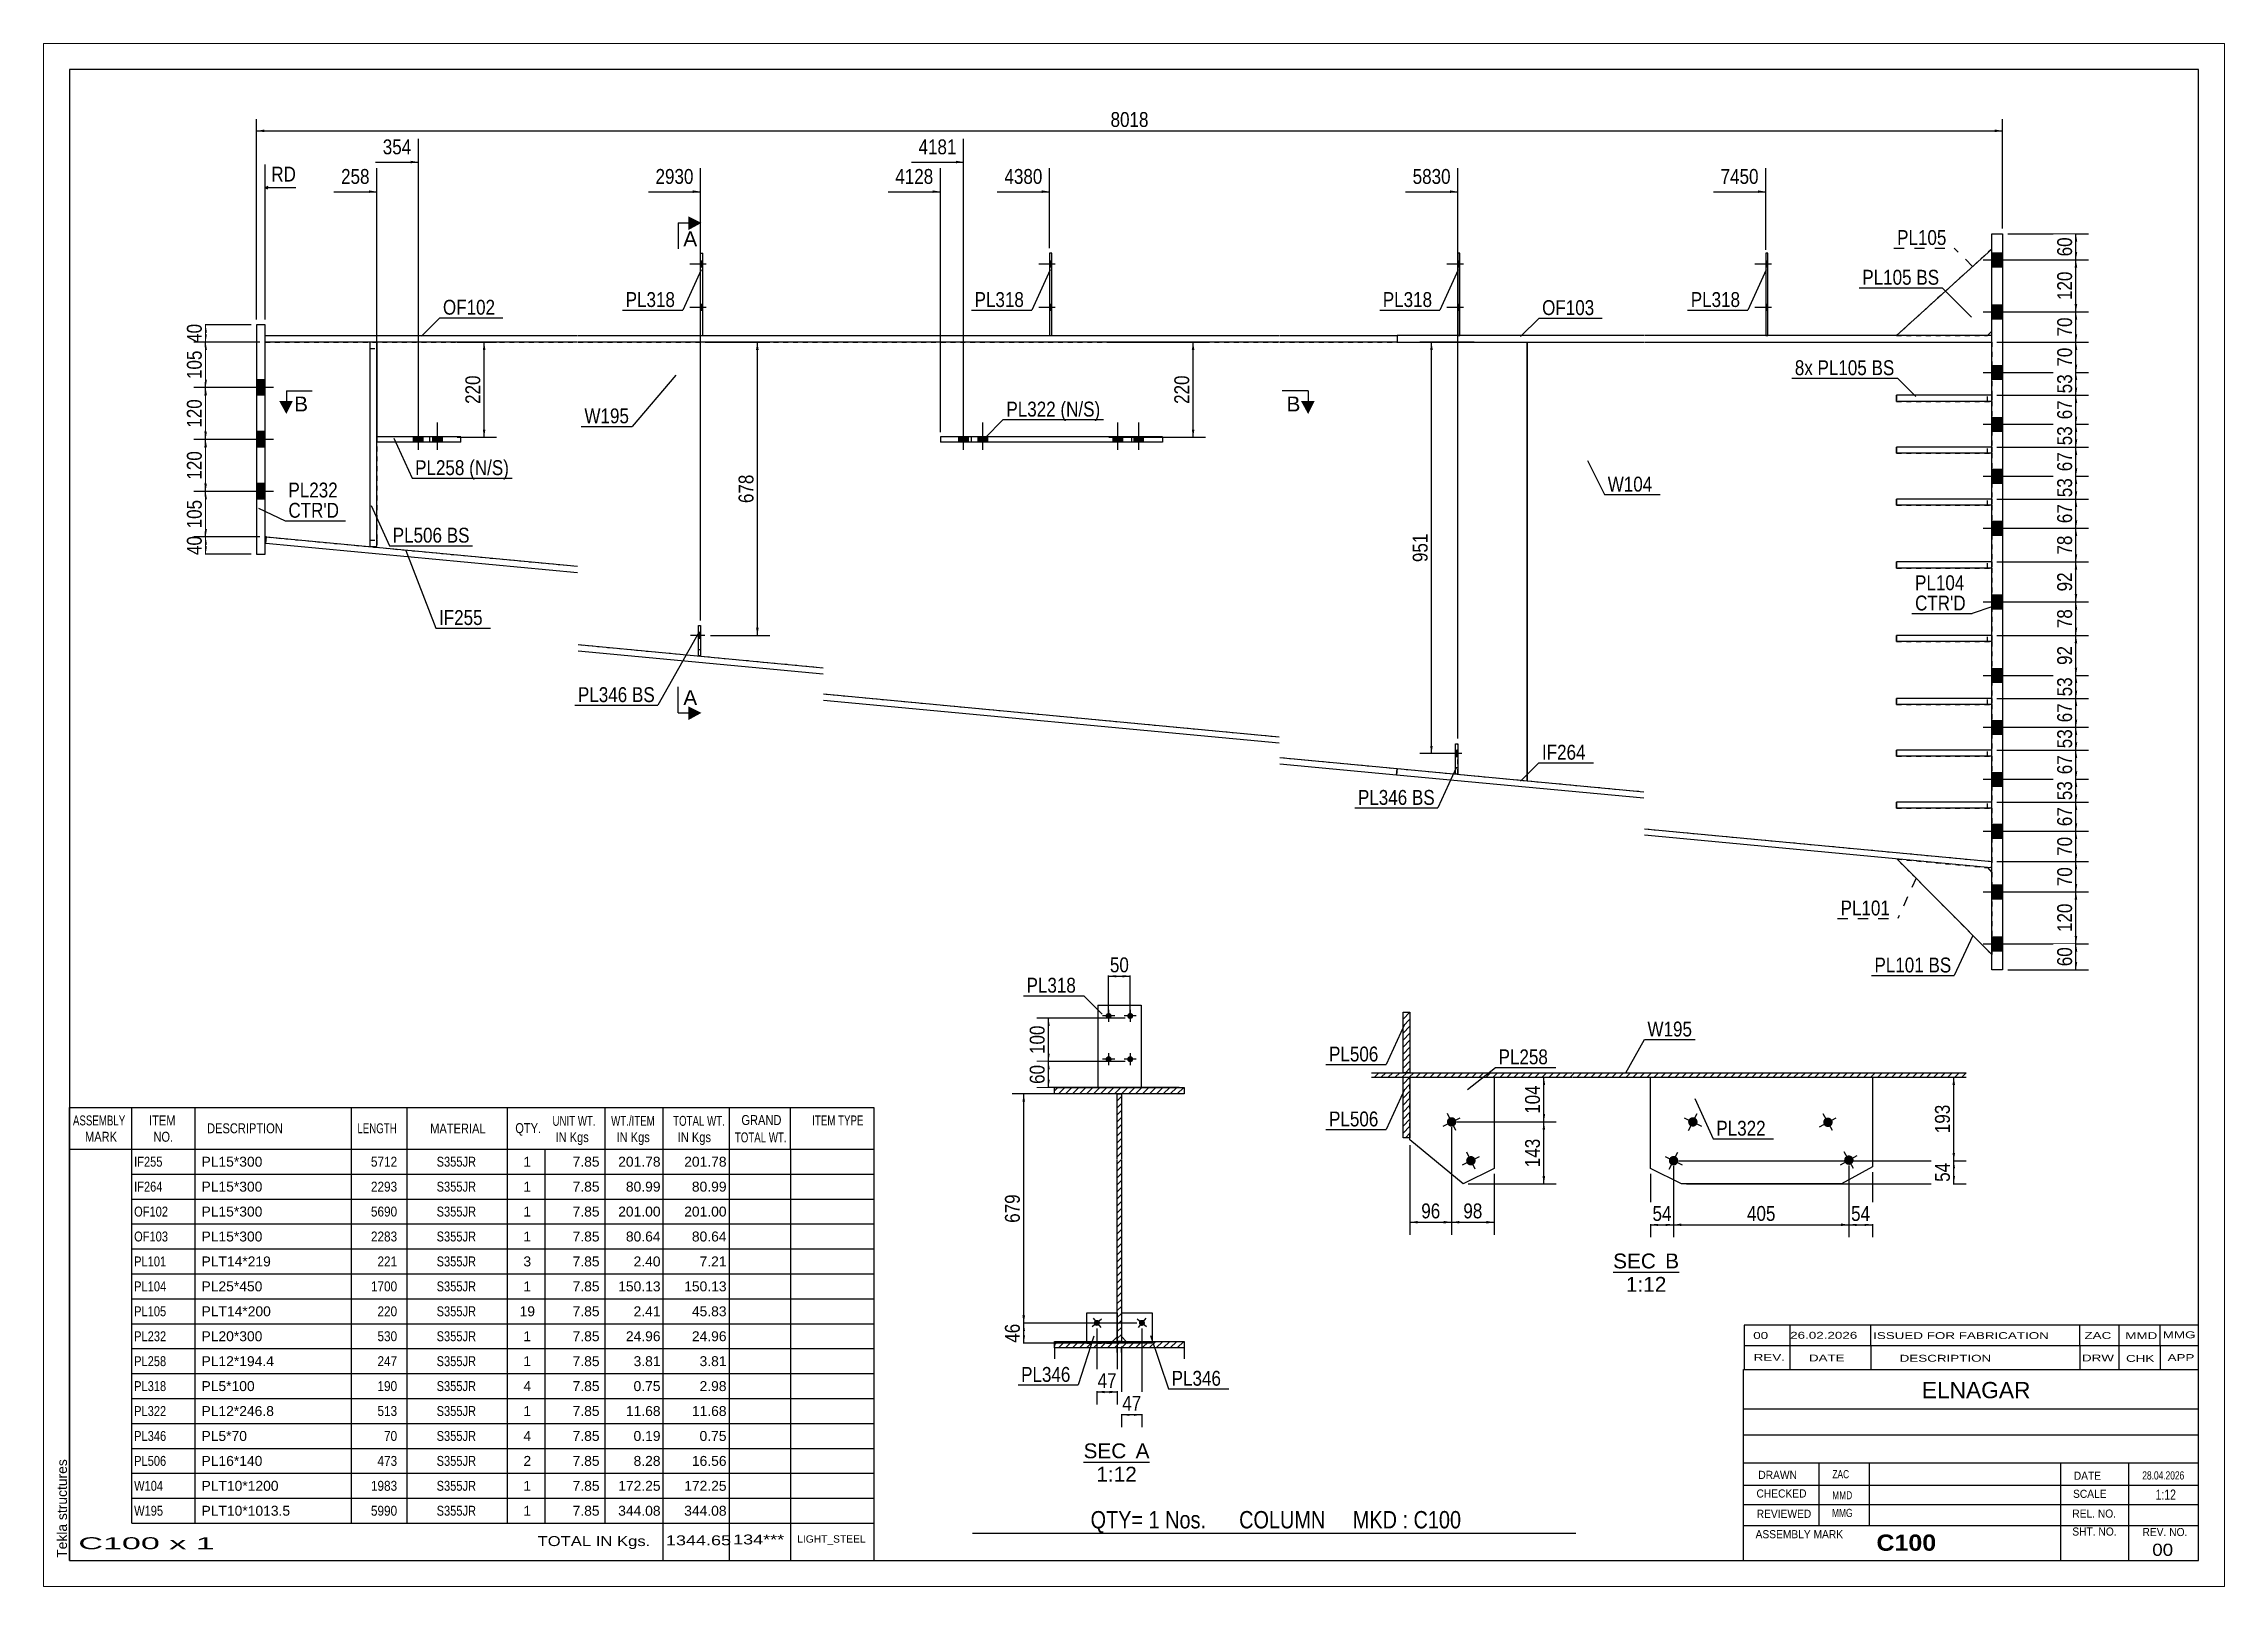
# Paper-space layout 'Layout1' of a CAD drawing. Header units: millimetres. Extents: x 0 to 420, y 0 to 297.
# The model-space entities are those that its viewports show. They can reach past a viewport. Long polylines and large blocks are cut down to what shows.
import ezdxf

# ---------------------------------------------------------------- set-up
doc = ezdxf.new("R2010")
doc.units = ezdxf.units.MM
doc.linetypes.add('DXK_LINE_DOT1', pattern=[1.8814, 0.9407, -0.9407])
doc.linetypes.add('DXK_LINE_DOT2', pattern=[3.9198, 1.9599, -1.9599])
doc.layers.add('Viewport layer', color=7, linetype='Continuous', plot=False)
doc.styles.add('Arial', font='ARIAL.TTF', dxfattribs={"height": 0.2})
doc.styles.add('Arial Bold', font='ARIALBD.TTF', dxfattribs={"height": 0.2})
doc.styles.add('Arial Narrow', font='ARIALN.TTF', dxfattribs={"height": 0.2})

# ---------------------------------------------------------------- blocks, each defined once
blk = doc.blocks.new('Unknown-622979363-1210')
at = {"color": 5, "linetype": 'Continuous'}
for p, q in [((122.75, 129.41), (-287.25, 129.41)), ((-287.25, 129.41), (-287.25, -157.59)), ((122.75, -157.59), (122.75, 129.41)), ((-287.25, -157.59), (122.75, -157.59))]:
    blk.add_line(p, q, dxfattribs=at)
at = {"color": 174, "linetype": 'Continuous', "style": 'Arial'}
blk.add_text('Tekla structures', height=1.9102, rotation=90, dxfattribs=at).set_placement((-287.75, -157.09))
blk = doc.blocks.new('Unknown-622979363-12 - 1256')
at = {"color": 1, "linetype": 'Continuous'}
blk.add_line((-91.96, -138.68), (-79.27, -138.68), dxfattribs=at)
at = {"color": 0, "linetype": 'Continuous'}
blk.add_wipeout([(-83.74, -137.93), (-83.74, -134.93), (-91.96, -134.93), (-91.96, -137.93)], dxfattribs=at)
blk.add_wipeout([(-79.27, -137.93), (-79.27, -134.93), (-81.94, -134.93), (-81.94, -137.93)], dxfattribs=at)
blk.add_wipeout([(-81.72, -142.43), (-81.72, -139.43), (-89.5, -139.43), (-89.5, -142.43)], dxfattribs=at)
at = {"color": 136, "linetype": 'Continuous', "style": 'Arial'}
for s, height, p in [('SEC', 2.865, (-91.96, -137.93)), ('A', 2.87, (-81.94, -137.93)), ('1:12', 2.865, (-89.5, -142.43))]:
    blk.add_text(s, height=height, dxfattribs=at).set_placement(p)
blk = doc.blocks.new('Unknown-622979363-13 - 12197')
at = {"color": 1, "linetype": 'Continuous'}
blk.add_line((10.03, -102.13), (22.72, -102.13), dxfattribs=at)
at = {"color": 0, "linetype": 'Continuous'}
blk.add_wipeout([(18.25, -101.38), (18.25, -98.38), (10.03, -98.38), (10.03, -101.38)], dxfattribs=at)
blk.add_wipeout([(22.72, -101.38), (22.72, -98.38), (20.05, -98.38), (20.05, -101.38)], dxfattribs=at)
blk.add_wipeout([(20.27, -105.88), (20.27, -102.88), (12.49, -102.88), (12.49, -105.88)], dxfattribs=at)
at = {"color": 136, "linetype": 'Continuous', "style": 'Arial'}
for s, height, p in [('SEC', 2.865, (10.03, -101.38)), ('B', 2.87, (20.05, -101.38)), ('1:12', 2.865, (12.49, -105.88))]:
    blk.add_text(s, height=height, dxfattribs=at).set_placement(p)
blk = doc.blocks.new('Part-622979363-1729 - 1509')
at = {"color": 2, "linetype": 'Continuous'}
for p, q in [((39.83, 94.04), (39.41, 94.04)), ((39.41, 94.04), (39.41, 78.21)), ((39.83, 78.21), (39.83, 94.04))]:
    blk.add_line(p, q, dxfattribs=at)
at = {"color": 7, "linetype": 'DXK_LINE_DOT1'}
blk.add_line((39.41, 78.21), (39.83, 78.21), dxfattribs=at)
blk = doc.blocks.new('Part-622979363-1990 - 1509')
at = {"color": 2, "linetype": 'Continuous'}
for p, q in [((-249.58, 76.96), (-249.58, 78.21)), ((-249.58, 78.21), (-189.4, 78.21)), ((-189.4, 76.96), (-249.58, 76.96)), ((-189.3, 78.21), (-142.13, 78.21)), ((-142.13, 76.96), (-189.3, 76.96)), ((-142.03, 78.21), (-54.28, 78.21)), ((-54.28, 76.96), (-142.03, 76.96)), ((-54.18, 78.21), (-31.56, 78.21)), ((-31.56, 76.96), (-54.18, 76.96)), ((-31.56, 78.21), (-31.56, 76.96))]:
    blk.add_line(p, q, dxfattribs=at)
blk = doc.blocks.new('Bolt-622979363-1798 - 1509')
at = {"linetype": 'Continuous'}
blk.add_hatch(color=3, dxfattribs=at).paths.add_polyline_path([(-165.72, 19.87), (-165.72, 21.03), (-166.13, 21.03), (-166.13, 19.87)])
at = {"color": 3, "linetype": 'Continuous'}
for p, q in [((-165.72, 21.03), (-166.13, 21.03)), ((-164.92, 20.45), (-167.67, 20.45)), ((-165.72, 19.87), (-166.13, 19.87))]:
    blk.add_line(p, q, dxfattribs=at)
blk = doc.blocks.new('Part-622979363-1613 - 1509')
at = {"color": 2, "linetype": 'Continuous'}
for p, q in [((64.62, 45.54), (64.62, 46.71)), ((82.95, 46.71), (64.62, 46.71)), ((82.95, 45.54), (64.62, 45.54))]:
    blk.add_line(p, q, dxfattribs=at)
at = {"color": 7, "linetype": 'DXK_LINE_DOT1'}
for p, q in [((82.12, 45.54), (82.12, 46.71)), ((82.95, 46.71), (82.95, 45.54))]:
    blk.add_line(p, q, dxfattribs=at)
blk = doc.blocks.new('Part-622979363-1532 - 1509')
at = {"color": 2, "linetype": 'Continuous'}
for p, q in [((82.95, 94.87), (64.62, 78.21)), ((82.12, 78.21), (82.95, 79.04))]:
    blk.add_line(p, q, dxfattribs=at)
at = {"color": 7, "linetype": 'DXK_LINE_DOT1'}
for p, q in [((82.95, 79.04), (82.95, 94.87)), ((64.62, 78.21), (82.12, 78.21))]:
    blk.add_line(p, q, dxfattribs=at)
blk = doc.blocks.new('Part-622979363-1618 - 1509')
at = {"color": 7, "linetype": 'DXK_LINE_DOT1'}
for p, q in [((82.95, 46.71), (64.62, 46.71)), ((64.62, 46.71), (64.62, 45.54)), ((64.62, 45.54), (82.95, 45.54))]:
    blk.add_line(p, q, dxfattribs=at)
blk = doc.blocks.new('Part-622979363-1554 - 1509')
at = {"color": 7, "linetype": 'DXK_LINE_DOT1'}
for p, q in [((82.95, 94.87), (64.62, 78.21)), ((82.12, 78.21), (82.95, 79.04))]:
    blk.add_line(p, q, dxfattribs=at)
blk = doc.blocks.new('Part-622979363-1608 - 1509')
at = {"color": 7, "linetype": 'DXK_LINE_DOT1'}
for p, q in [((82.95, 56.71), (64.62, 56.71)), ((64.62, 56.71), (64.62, 55.54)), ((64.62, 55.54), (82.95, 55.54))]:
    blk.add_line(p, q, dxfattribs=at)
blk = doc.blocks.new('Part-622979363-1576 - 1509')
at = {"color": 2, "linetype": 'Continuous'}
for p, q in [((64.62, 65.54), (64.62, 66.71)), ((82.95, 66.71), (64.62, 66.71)), ((82.95, 65.54), (64.62, 65.54))]:
    blk.add_line(p, q, dxfattribs=at)
at = {"color": 7, "linetype": 'DXK_LINE_DOT1'}
for p, q in [((82.12, 65.54), (82.12, 66.71)), ((82.95, 66.71), (82.95, 65.54))]:
    blk.add_line(p, q, dxfattribs=at)
blk = doc.blocks.new('Bolt-622979363-1797 - 1509')
at = {"color": 3, "linetype": 'DXK_LINE_DOT2'}
for p, q in [((-19.1, -2.28), (-21.85, -2.28)), ((-19.89, -1.7), (-20.31, -1.7)), ((-19.89, -2.87), (-20.31, -2.87))]:
    blk.add_line(p, q, dxfattribs=at)
blk = doc.blocks.new('Part-622979363-1598 - 1509')
at = {"color": 7, "linetype": 'DXK_LINE_DOT1'}
for p, q in [((82.95, 66.71), (64.62, 66.71)), ((64.62, 66.71), (64.62, 65.54)), ((64.62, 65.54), (82.95, 65.54))]:
    blk.add_line(p, q, dxfattribs=at)
blk = doc.blocks.new('Bolt-622979363-1796 - 1509')
at = {"linetype": 'Continuous'}
blk.add_hatch(color=3, dxfattribs=at).paths.add_polyline_path([(-19.89, -2.87), (-19.89, -1.7), (-20.31, -1.7), (-20.31, -2.87)])
at = {"color": 3, "linetype": 'Continuous'}
for p, q in [((-19.1, -2.28), (-21.85, -2.28)), ((-19.89, -1.7), (-20.31, -1.7)), ((-19.89, -2.87), (-20.31, -2.87))]:
    blk.add_line(p, q, dxfattribs=at)
blk = doc.blocks.new('Part-622979363-1603 - 1509')
at = {"color": 2, "linetype": 'Continuous'}
for p, q in [((64.62, 55.54), (64.62, 56.71)), ((82.95, 56.71), (64.62, 56.71)), ((82.95, 55.54), (64.62, 55.54))]:
    blk.add_line(p, q, dxfattribs=at)
at = {"color": 7, "linetype": 'DXK_LINE_DOT1'}
for p, q in [((82.12, 55.54), (82.12, 56.71)), ((82.95, 56.71), (82.95, 55.54))]:
    blk.add_line(p, q, dxfattribs=at)
blk = doc.blocks.new('Part-622979363-1928 - 1509')
at = {"color": 2, "linetype": 'Continuous'}
for p, q in [((-249.58, 80.29), (-251.25, 80.29)), ((-251.25, 80.29), (-251.25, 36.12)), ((-249.58, 36.12), (-249.58, 80.29)), ((-251.25, 36.12), (-249.58, 36.12))]:
    blk.add_line(p, q, dxfattribs=at)
blk = doc.blocks.new('Bolt-622979363-1800 - 1509')
at = {"linetype": 'Continuous'}
for points in [[(-115.98, 57.71), (-114.15, 57.71), (-114.15, 58.71), (-115.98, 58.71)], [(-112.27, 57.71), (-110.43, 57.71), (-110.43, 58.71), (-112.27, 58.71)]]:
    blk.add_hatch(color=3, dxfattribs=at).paths.add_polyline_path(points)
at = {"color": 3, "linetype": 'Continuous'}
for p, q in [((-115.06, 56.21), (-115.06, 61.46)), ((-111.35, 56.21), (-111.35, 61.46)), ((-115.98, 57.71), (-115.98, 58.71)), ((-114.15, 57.71), (-114.15, 58.71)), ((-112.27, 57.71), (-112.27, 58.71)), ((-110.43, 57.71), (-110.43, 58.71))]:
    blk.add_line(p, q, dxfattribs=at)
blk = doc.blocks.new('Part-622979363-1751 - 1509')
at = {"color": 7, "linetype": 'DXK_LINE_DOT1'}
for p, q in [((-249.58, 76.96), (-189.4, 76.96)), ((-249.58, 39.46), (-249.58, 76.96)), ((-189.3, 76.96), (-142.13, 76.96)), ((-142.03, 76.96), (-54.28, 76.96)), ((-54.18, 76.96), (-6.56, 76.96)), ((-249.33, 39.43), (-189.4, 33.8)), ((-189.3, 18.71), (-142.13, 14.27)), ((-142.03, 9.22), (-54.28, 0.96)), ((-54.18, -3.02), (-6.56, -7.5))]:
    blk.add_line(p, q, dxfattribs=at)
at = {"color": 2, "linetype": 'Continuous'}
for p, q in [((-6.56, -7.5), (-6.56, 76.96)), ((-249.33, 39.43), (-249.58, 39.46))]:
    blk.add_line(p, q, dxfattribs=at)
blk = doc.blocks.new('Part-622979363-1623 - 1509')
at = {"color": 2, "linetype": 'Continuous'}
for p, q in [((64.62, 33.46), (64.62, 34.62)), ((82.95, 34.62), (64.62, 34.62)), ((82.95, 33.46), (64.62, 33.46))]:
    blk.add_line(p, q, dxfattribs=at)
at = {"color": 7, "linetype": 'DXK_LINE_DOT1'}
for p, q in [((82.12, 33.46), (82.12, 34.62)), ((82.95, 34.62), (82.95, 33.46))]:
    blk.add_line(p, q, dxfattribs=at)
blk = doc.blocks.new('Part-622979363-1692 - 1509')
at = {"color": 2, "linetype": 'Continuous'}
for p, q in [((-166.13, 16.53), (-166.13, 22.37)), ((-166.13, 22.37), (-165.72, 22.37)), ((-165.72, 22.37), (-165.72, 16.53)), ((-165.72, 16.53), (-166.13, 16.53))]:
    blk.add_line(p, q, dxfattribs=at)
at = {"color": 7, "linetype": 'DXK_LINE_DOT1'}
blk.add_line((-166.13, 17.78), (-165.72, 17.78), dxfattribs=at)
blk = doc.blocks.new('Part-622979363-1628 - 1509')
at = {"color": 7, "linetype": 'DXK_LINE_DOT1'}
for p, q in [((82.95, 34.62), (64.62, 34.62)), ((64.62, 34.62), (64.62, 33.46)), ((64.62, 33.46), (82.95, 33.46))]:
    blk.add_line(p, q, dxfattribs=at)
blk = doc.blocks.new('Part-622979363-1633 - 1509')
at = {"color": 2, "linetype": 'Continuous'}
for p, q in [((64.62, 19.29), (64.62, 20.46)), ((82.95, 20.46), (64.62, 20.46)), ((82.95, 19.29), (64.62, 19.29))]:
    blk.add_line(p, q, dxfattribs=at)
at = {"color": 7, "linetype": 'DXK_LINE_DOT1'}
for p, q in [((82.12, 19.29), (82.12, 20.46)), ((82.95, 20.46), (82.95, 19.29))]:
    blk.add_line(p, q, dxfattribs=at)
blk = doc.blocks.new('Part-622979363-1638 - 1509')
at = {"color": 7, "linetype": 'DXK_LINE_DOT1'}
for p, q in [((82.95, 20.46), (64.62, 20.46)), ((64.62, 20.46), (64.62, 19.29)), ((64.62, 19.29), (82.95, 19.29))]:
    blk.add_line(p, q, dxfattribs=at)
blk = doc.blocks.new('Part-622979363-1643 - 1509')
at = {"color": 2, "linetype": 'Continuous'}
for p, q in [((64.62, 7.21), (64.62, 8.37)), ((82.95, 8.37), (64.62, 8.37)), ((82.95, 7.21), (64.62, 7.21))]:
    blk.add_line(p, q, dxfattribs=at)
at = {"color": 7, "linetype": 'DXK_LINE_DOT1'}
for p, q in [((82.12, 7.21), (82.12, 8.37)), ((82.95, 8.37), (82.95, 7.21))]:
    blk.add_line(p, q, dxfattribs=at)
blk = doc.blocks.new('Part-622979363-1648 - 1509')
at = {"color": 7, "linetype": 'DXK_LINE_DOT1'}
for p, q in [((82.95, 8.37), (64.62, 8.37)), ((64.62, 8.37), (64.62, 7.21)), ((64.62, 7.21), (82.95, 7.21))]:
    blk.add_line(p, q, dxfattribs=at)
blk = doc.blocks.new('Part-622979363-1653 - 1509')
at = {"color": 2, "linetype": 'Continuous'}
for p, q in [((64.62, -2.79), (64.62, -1.63)), ((82.95, -1.63), (64.62, -1.63)), ((82.95, -2.79), (64.62, -2.79))]:
    blk.add_line(p, q, dxfattribs=at)
at = {"color": 7, "linetype": 'DXK_LINE_DOT1'}
for p, q in [((82.12, -2.79), (82.12, -1.63)), ((82.95, -2.79), (82.95, -1.63))]:
    blk.add_line(p, q, dxfattribs=at)
blk = doc.blocks.new('Part-622979363-1658 - 1509')
at = {"color": 7, "linetype": 'DXK_LINE_DOT1'}
for p, q in [((82.95, -1.63), (64.62, -1.63)), ((64.62, -1.63), (64.62, -2.79)), ((64.62, -2.79), (82.95, -2.79))]:
    blk.add_line(p, q, dxfattribs=at)
blk = doc.blocks.new('Part-622979363-1968 - 1509')
at = {"color": 2, "linetype": 'Continuous'}
for p, q in [((-20.31, -6.2), (-20.31, -0.37)), ((-20.31, -0.37), (-19.89, -0.37)), ((-19.89, -0.37), (-19.89, -6.2)), ((-19.89, -6.2), (-20.31, -6.2))]:
    blk.add_line(p, q, dxfattribs=at)
blk = doc.blocks.new('Part-622979363-1663 - 1509')
at = {"color": 7, "linetype": 'DXK_LINE_DOT1'}
for p, q in [((82.95, -11.63), (64.62, -11.63)), ((64.62, -11.63), (64.62, -12.79)), ((82.12, -12.79), (82.12, -11.63)), ((82.95, -12.79), (82.95, -11.63)), ((64.62, -12.79), (82.95, -12.79))]:
    blk.add_line(p, q, dxfattribs=at)
blk = doc.blocks.new('Part-622979363-1795 - 1509')
at = {"color": 2, "linetype": 'Continuous'}
for p, q in [((-249.45, 38.19), (-249.33, 39.43)), ((-189.4, 32.54), (-249.45, 38.19)), ((-249.33, 39.43), (-189.4, 33.8)), ((-189.3, 18.71), (-142.13, 14.27)), ((-142.13, 13.02), (-189.3, 17.45)), ((-142.03, 9.22), (-54.28, 0.96)), ((-54.28, -0.29), (-142.03, 7.96)), ((-54.18, -3.02), (-31.56, -5.15)), ((-31.68, -6.39), (-54.18, -4.28)), ((-31.56, -5.15), (-31.68, -6.39))]:
    blk.add_line(p, q, dxfattribs=at)
blk = doc.blocks.new('Part-622979363-1668 - 1509')
at = {"color": 2, "linetype": 'Continuous'}
for p, q in [((64.62, -12.79), (64.62, -11.63)), ((82.95, -11.63), (64.62, -11.63)), ((82.95, -12.79), (64.62, -12.79))]:
    blk.add_line(p, q, dxfattribs=at)
blk = doc.blocks.new('Bolt-622979363-1669 - 1509')
at = {"linetype": 'Continuous'}
for points in [[(-19.48, 91.37), (-19.48, 92.54), (-19.89, 92.54), (-19.89, 91.37)], [(-19.48, 91.37), (-19.48, 92.54), (-19.89, 92.54), (-19.89, 91.37)], [(-19.48, 83.04), (-19.48, 84.21), (-19.89, 84.21), (-19.89, 83.04)], [(-19.48, 83.04), (-19.48, 84.21), (-19.89, 84.21), (-19.89, 83.04)]]:
    blk.add_hatch(color=3, dxfattribs=at).paths.add_polyline_path(points)
at = {"color": 3, "linetype": 'Continuous'}
for p, q in [((-19.48, 92.54), (-19.89, 92.54)), ((-19.48, 92.54), (-19.89, 92.54)), ((-18.81, 91.96), (-21.98, 91.96)), ((-18.81, 91.96), (-21.98, 91.96)), ((-19.48, 91.37), (-19.89, 91.37)), ((-19.48, 91.37), (-19.89, 91.37)), ((-19.48, 84.21), (-19.89, 84.21)), ((-19.48, 84.21), (-19.89, 84.21)), ((-18.81, 83.62), (-21.98, 83.62)), ((-18.81, 83.62), (-21.98, 83.62)), ((-19.48, 83.04), (-19.89, 83.04)), ((-19.48, 83.04), (-19.89, 83.04))]:
    blk.add_line(p, q, dxfattribs=at)
blk = doc.blocks.new('Bolt-622979363-1670 - 1509')
at = {"linetype": 'Continuous'}
for points in [[(39.83, 91.37), (39.83, 92.54), (39.41, 92.54), (39.41, 91.37)], [(39.83, 91.37), (39.83, 92.54), (39.41, 92.54), (39.41, 91.37)], [(39.83, 83.04), (39.83, 84.21), (39.41, 84.21), (39.41, 83.04)], [(39.83, 83.04), (39.83, 84.21), (39.41, 84.21), (39.41, 83.04)]]:
    blk.add_hatch(color=3, dxfattribs=at).paths.add_polyline_path(points)
at = {"color": 3, "linetype": 'Continuous'}
for p, q in [((39.83, 92.54), (39.41, 92.54)), ((39.83, 92.54), (39.41, 92.54)), ((40.5, 91.96), (37.33, 91.96)), ((40.5, 91.96), (37.33, 91.96)), ((39.83, 91.37), (39.41, 91.37)), ((39.83, 91.37), (39.41, 91.37)), ((39.83, 84.21), (39.41, 84.21)), ((39.83, 84.21), (39.41, 84.21)), ((40.5, 83.62), (37.33, 83.62)), ((40.5, 83.62), (37.33, 83.62)), ((39.83, 83.04), (39.41, 83.04)), ((39.83, 83.04), (39.41, 83.04))]:
    blk.add_line(p, q, dxfattribs=at)
blk = doc.blocks.new('Part-622979363-1714 - 1509')
at = {"color": 2, "linetype": 'Continuous'}
for p, q in [((-31.56, 78.21), (-31.56, 76.96)), ((15.94, 78.21), (-31.56, 78.21)), ((-31.56, 76.96), (15.94, 76.96)), ((82.95, 78.21), (16.04, 78.21)), ((16.04, 76.96), (82.95, 76.96))]:
    blk.add_line(p, q, dxfattribs=at)
at = {"color": 7, "linetype": 'DXK_LINE_DOT1'}
blk.add_line((82.95, 76.96), (82.95, 78.21), dxfattribs=at)
blk = doc.blocks.new('Part-622979363-1719 - 1509')
at = {"color": 2, "linetype": 'Continuous'}
for p, q in [((-98.1, 94.04), (-98.51, 94.04)), ((-98.51, 94.04), (-98.51, 78.21)), ((-98.1, 78.21), (-98.1, 94.04))]:
    blk.add_line(p, q, dxfattribs=at)
at = {"color": 7, "linetype": 'DXK_LINE_DOT1'}
blk.add_line((-98.51, 78.21), (-98.1, 78.21), dxfattribs=at)
blk = doc.blocks.new('Bolt-622979363-1799 - 1509')
at = {"color": 3, "linetype": 'DXK_LINE_DOT2'}
for p, q in [((-165.72, 21.03), (-166.13, 21.03)), ((-164.92, 20.45), (-167.67, 20.45)), ((-165.72, 19.87), (-166.13, 19.87))]:
    blk.add_line(p, q, dxfattribs=at)
blk = doc.blocks.new('Part-622979363-1724 - 1509')
at = {"color": 2, "linetype": 'Continuous'}
for p, q in [((-19.48, 94.04), (-19.89, 94.04)), ((-19.89, 94.04), (-19.89, 78.21)), ((-19.48, 78.21), (-19.48, 94.04))]:
    blk.add_line(p, q, dxfattribs=at)
at = {"color": 7, "linetype": 'DXK_LINE_DOT1'}
blk.add_line((-19.89, 78.21), (-19.48, 78.21), dxfattribs=at)
blk = doc.blocks.new('Bolt-622979363-1735 - 1509')
at = {"linetype": 'Continuous'}
for points in [[(82.95, 94.12), (82.95, 91.46), (85.04, 91.46), (85.04, 94.12)], [(82.95, 94.12), (82.95, 91.46), (85.04, 91.46), (85.04, 94.12)], [(82.95, 94.12), (82.95, 91.46), (85.04, 91.46), (85.04, 94.12)], [(82.95, 94.12), (82.95, 91.46), (85.04, 91.46), (85.04, 94.12)], [(82.95, 84.12), (82.95, 81.46), (85.04, 81.46), (85.04, 84.12)], [(82.95, 84.12), (82.95, 81.46), (85.04, 81.46), (85.04, 84.12)], [(82.95, 84.12), (82.95, 81.46), (85.04, 81.46), (85.04, 84.12)], [(82.95, 84.12), (82.95, 81.46), (85.04, 81.46), (85.04, 84.12)], [(82.95, 72.46), (82.95, 69.79), (85.04, 69.79), (85.04, 72.46)], [(82.95, 72.46), (82.95, 69.79), (85.04, 69.79), (85.04, 72.46)], [(82.95, 72.46), (82.95, 69.79), (85.04, 69.79), (85.04, 72.46)], [(82.95, 72.46), (82.95, 69.79), (85.04, 69.79), (85.04, 72.46)], [(82.95, 62.46), (82.95, 59.79), (85.04, 59.79), (85.04, 62.46)], [(82.95, 62.46), (82.95, 59.79), (85.04, 59.79), (85.04, 62.46)], [(82.95, 62.46), (82.95, 59.79), (85.04, 59.79), (85.04, 62.46)], [(82.95, 62.46), (82.95, 59.79), (85.04, 59.79), (85.04, 62.46)], [(82.95, 52.46), (82.95, 49.79), (85.04, 49.79), (85.04, 52.46)], [(82.95, 52.46), (82.95, 49.79), (85.04, 49.79), (85.04, 52.46)], [(82.95, 52.46), (82.95, 49.79), (85.04, 49.79), (85.04, 52.46)], [(82.95, 52.46), (82.95, 49.79), (85.04, 49.79), (85.04, 52.46)], [(82.95, 42.46), (82.95, 39.79), (85.04, 39.79), (85.04, 42.46)], [(82.95, 42.46), (82.95, 39.79), (85.04, 39.79), (85.04, 42.46)], [(82.95, 42.46), (82.95, 39.79), (85.04, 39.79), (85.04, 42.46)], [(82.95, 42.46), (82.95, 39.79), (85.04, 39.79), (85.04, 42.46)], [(82.95, 28.29), (82.95, 25.62), (85.04, 25.62), (85.04, 28.29)], [(82.95, 28.29), (82.95, 25.62), (85.04, 25.62), (85.04, 28.29)], [(82.95, 28.29), (82.95, 25.62), (85.04, 25.62), (85.04, 28.29)], [(82.95, 28.29), (82.95, 25.62), (85.04, 25.62), (85.04, 28.29)], [(82.95, 14.12), (82.95, 11.46), (85.04, 11.46), (85.04, 14.12)], [(82.95, 14.12), (82.95, 11.46), (85.04, 11.46), (85.04, 14.12)], [(82.95, 14.12), (82.95, 11.46), (85.04, 11.46), (85.04, 14.12)], [(82.95, 14.12), (82.95, 11.46), (85.04, 11.46), (85.04, 14.12)], [(82.95, 4.12), (82.95, 1.46), (85.04, 1.46), (85.04, 4.12)], [(82.95, 4.12), (82.95, 1.46), (85.04, 1.46), (85.04, 4.12)], [(82.95, 4.12), (82.95, 1.46), (85.04, 1.46), (85.04, 4.12)], [(82.95, 4.12), (82.95, 1.46), (85.04, 1.46), (85.04, 4.12)], [(82.95, -5.88), (82.95, -8.54), (85.04, -8.54), (85.04, -5.88)], [(82.95, -5.88), (82.95, -8.54), (85.04, -8.54), (85.04, -5.88)], [(82.95, -5.88), (82.95, -8.54), (85.04, -8.54), (85.04, -5.88)], [(82.95, -5.88), (82.95, -8.54), (85.04, -8.54), (85.04, -5.88)], [(82.95, -15.88), (82.95, -18.54), (85.04, -18.54), (85.04, -15.88)], [(82.95, -15.88), (82.95, -18.54), (85.04, -18.54), (85.04, -15.88)], [(82.95, -15.88), (82.95, -18.54), (85.04, -18.54), (85.04, -15.88)], [(82.95, -15.88), (82.95, -18.54), (85.04, -18.54), (85.04, -15.88)], [(82.95, -27.54), (82.95, -30.21), (85.04, -30.21), (85.04, -27.54)], [(82.95, -27.54), (82.95, -30.21), (85.04, -30.21), (85.04, -27.54)], [(82.95, -27.54), (82.95, -30.21), (85.04, -30.21), (85.04, -27.54)], [(82.95, -27.54), (82.95, -30.21), (85.04, -30.21), (85.04, -27.54)], [(82.95, -37.54), (82.95, -40.21), (85.04, -40.21), (85.04, -37.54)], [(82.95, -37.54), (82.95, -40.21), (85.04, -40.21), (85.04, -37.54)], [(82.95, -37.54), (82.95, -40.21), (85.04, -40.21), (85.04, -37.54)], [(82.95, -37.54), (82.95, -40.21), (85.04, -40.21), (85.04, -37.54)]]:
    blk.add_hatch(color=3, dxfattribs=at).paths.add_polyline_path(points)
at = {"color": 3, "linetype": 'Continuous'}
for p, q in [((81.31, 92.79), (91.29, 92.79)), ((81.31, 92.79), (91.29, 92.79)), ((81.31, 92.79), (91.29, 92.79)), ((81.31, 92.79), (91.29, 92.79)), ((82.95, 94.12), (85.04, 94.12)), ((82.95, 94.12), (85.04, 94.12)), ((82.95, 94.12), (85.04, 94.12)), ((82.95, 94.12), (85.04, 94.12)), ((82.95, 91.46), (85.04, 91.46)), ((82.95, 91.46), (85.04, 91.46)), ((82.95, 91.46), (85.04, 91.46)), ((82.95, 91.46), (85.04, 91.46)), ((82.95, 84.12), (85.04, 84.12)), ((82.95, 84.12), (85.04, 84.12)), ((82.95, 84.12), (85.04, 84.12)), ((82.95, 84.12), (85.04, 84.12)), ((81.31, 82.79), (91.29, 82.79)), ((81.31, 82.79), (91.29, 82.79)), ((81.31, 82.79), (91.29, 82.79)), ((81.31, 82.79), (91.29, 82.79)), ((82.95, 81.46), (85.04, 81.46)), ((82.95, 81.46), (85.04, 81.46)), ((82.95, 81.46), (85.04, 81.46)), ((82.95, 81.46), (85.04, 81.46)), ((82.95, 72.46), (85.04, 72.46)), ((82.95, 72.46), (85.04, 72.46)), ((82.95, 72.46), (85.04, 72.46)), ((82.95, 72.46), (85.04, 72.46)), ((81.31, 71.12), (91.29, 71.12)), ((81.31, 71.12), (91.29, 71.12)), ((81.31, 71.12), (91.29, 71.12)), ((81.31, 71.12), (91.29, 71.12)), ((82.95, 69.79), (85.04, 69.79)), ((82.95, 69.79), (85.04, 69.79)), ((82.95, 69.79), (85.04, 69.79)), ((82.95, 69.79), (85.04, 69.79)), ((81.31, 61.12), (91.29, 61.12)), ((81.31, 61.12), (91.29, 61.12)), ((81.31, 61.12), (91.29, 61.12)), ((81.31, 61.12), (91.29, 61.12)), ((82.95, 62.46), (85.04, 62.46)), ((82.95, 62.46), (85.04, 62.46)), ((82.95, 62.46), (85.04, 62.46)), ((82.95, 62.46), (85.04, 62.46)), ((82.95, 59.79), (85.04, 59.79)), ((82.95, 59.79), (85.04, 59.79)), ((82.95, 59.79), (85.04, 59.79)), ((82.95, 59.79), (85.04, 59.79)), ((81.31, 51.12), (91.29, 51.12)), ((81.31, 51.12), (91.29, 51.12)), ((81.31, 51.12), (91.29, 51.12)), ((81.31, 51.12), (91.29, 51.12)), ((82.95, 52.46), (85.04, 52.46)), ((82.95, 52.46), (85.04, 52.46)), ((82.95, 52.46), (85.04, 52.46)), ((82.95, 52.46), (85.04, 52.46)), ((82.95, 49.79), (85.04, 49.79)), ((82.95, 49.79), (85.04, 49.79)), ((82.95, 49.79), (85.04, 49.79)), ((82.95, 49.79), (85.04, 49.79)), ((82.95, 42.46), (85.04, 42.46)), ((82.95, 42.46), (85.04, 42.46)), ((82.95, 42.46), (85.04, 42.46)), ((82.95, 42.46), (85.04, 42.46)), ((81.31, 41.12), (91.29, 41.12)), ((81.31, 41.12), (91.29, 41.12)), ((81.31, 41.12), (91.29, 41.12)), ((81.31, 41.12), (91.29, 41.12)), ((82.95, 39.79), (85.04, 39.79)), ((82.95, 39.79), (85.04, 39.79)), ((82.95, 39.79), (85.04, 39.79)), ((82.95, 39.79), (85.04, 39.79)), ((81.31, 26.96), (91.29, 26.96)), ((81.31, 26.96), (91.29, 26.96)), ((81.31, 26.96), (91.29, 26.96)), ((81.31, 26.96), (91.29, 26.96)), ((82.95, 28.29), (85.04, 28.29)), ((82.95, 28.29), (85.04, 28.29)), ((82.95, 28.29), (85.04, 28.29)), ((82.95, 28.29), (85.04, 28.29)), ((82.95, 25.62), (85.04, 25.62)), ((82.95, 25.62), (85.04, 25.62)), ((82.95, 25.62), (85.04, 25.62)), ((82.95, 25.62), (85.04, 25.62)), ((81.31, 12.79), (91.29, 12.79)), ((81.31, 12.79), (91.29, 12.79)), ((81.31, 12.79), (91.29, 12.79)), ((81.31, 12.79), (91.29, 12.79)), ((82.95, 14.12), (85.04, 14.12)), ((82.95, 14.12), (85.04, 14.12)), ((82.95, 14.12), (85.04, 14.12)), ((82.95, 14.12), (85.04, 14.12)), ((82.95, 11.46), (85.04, 11.46)), ((82.95, 11.46), (85.04, 11.46)), ((82.95, 11.46), (85.04, 11.46)), ((82.95, 11.46), (85.04, 11.46)), ((81.31, 2.79), (91.29, 2.79)), ((81.31, 2.79), (91.29, 2.79)), ((81.31, 2.79), (91.29, 2.79)), ((81.31, 2.79), (91.29, 2.79)), ((82.95, 4.12), (85.04, 4.12)), ((82.95, 4.12), (85.04, 4.12)), ((82.95, 4.12), (85.04, 4.12)), ((82.95, 4.12), (85.04, 4.12)), ((82.95, 1.46), (85.04, 1.46)), ((82.95, 1.46), (85.04, 1.46)), ((82.95, 1.46), (85.04, 1.46)), ((82.95, 1.46), (85.04, 1.46)), ((81.31, -7.21), (91.29, -7.21)), ((81.31, -7.21), (91.29, -7.21)), ((81.31, -7.21), (91.29, -7.21)), ((81.31, -7.21), (91.29, -7.21)), ((82.95, -5.88), (85.04, -5.88)), ((82.95, -5.88), (85.04, -5.88)), ((82.95, -5.88), (85.04, -5.88)), ((82.95, -5.88), (85.04, -5.88)), ((82.95, -8.54), (85.04, -8.54)), ((82.95, -8.54), (85.04, -8.54)), ((82.95, -8.54), (85.04, -8.54)), ((82.95, -8.54), (85.04, -8.54)), ((82.95, -15.88), (85.04, -15.88)), ((82.95, -15.88), (85.04, -15.88)), ((82.95, -15.88), (85.04, -15.88)), ((82.95, -15.88), (85.04, -15.88)), ((81.31, -17.21), (91.29, -17.21)), ((81.31, -17.21), (91.29, -17.21)), ((81.31, -17.21), (91.29, -17.21)), ((81.31, -17.21), (91.29, -17.21)), ((82.95, -18.54), (85.04, -18.54)), ((82.95, -18.54), (85.04, -18.54)), ((82.95, -18.54), (85.04, -18.54)), ((82.95, -18.54), (85.04, -18.54)), ((81.31, -28.88), (91.29, -28.88)), ((81.31, -28.88), (91.29, -28.88)), ((81.31, -28.88), (91.29, -28.88)), ((81.31, -28.88), (91.29, -28.88)), ((82.95, -27.54), (85.04, -27.54)), ((82.95, -27.54), (85.04, -27.54)), ((82.95, -27.54), (85.04, -27.54)), ((82.95, -27.54), (85.04, -27.54)), ((82.95, -30.21), (85.04, -30.21)), ((82.95, -30.21), (85.04, -30.21)), ((82.95, -30.21), (85.04, -30.21)), ((82.95, -30.21), (85.04, -30.21)), ((82.95, -37.54), (85.04, -37.54)), ((82.95, -37.54), (85.04, -37.54)), ((82.95, -37.54), (85.04, -37.54)), ((82.95, -37.54), (85.04, -37.54)), ((81.31, -38.88), (91.29, -38.88)), ((81.31, -38.88), (91.29, -38.88)), ((81.31, -38.88), (91.29, -38.88)), ((81.31, -38.88), (91.29, -38.88)), ((82.95, -40.21), (85.04, -40.21)), ((82.95, -40.21), (85.04, -40.21)), ((82.95, -40.21), (85.04, -40.21)), ((82.95, -40.21), (85.04, -40.21))]:
    blk.add_line(p, q, dxfattribs=at)
blk = doc.blocks.new('Part-622979363-1958 - 1509')
at = {"color": 7, "linetype": 'DXK_LINE_DOT1'}
for p, q in [((-166.13, 16.53), (-166.13, 22.37)), ((-166.13, 22.37), (-165.72, 22.37)), ((-165.72, 22.37), (-165.72, 16.53)), ((-165.72, 16.53), (-166.13, 16.53))]:
    blk.add_line(p, q, dxfattribs=at)
blk = doc.blocks.new('Part-622979363-1773 - 1509')
at = {"color": 2, "linetype": 'Continuous'}
for p, q in [((-31.68, -6.39), (-31.56, -5.15)), ((15.94, -10.87), (-31.68, -6.39)), ((-31.56, -5.15), (15.94, -9.62)), ((16.04, -16.75), (82.95, -23.04)), ((82.84, -24.29), (16.04, -18)), ((82.95, -23.04), (82.84, -24.29))]:
    blk.add_line(p, q, dxfattribs=at)
blk = doc.blocks.new('Bolt-622979363-1929 - 1509')
at = {"linetype": 'Continuous'}
for points in [[(-251.25, 69.71), (-251.25, 66.71), (-249.58, 66.71), (-249.58, 69.71)], [(-251.25, 69.71), (-251.25, 66.71), (-249.58, 66.71), (-249.58, 69.71)], [(-251.25, 59.71), (-251.25, 56.71), (-249.58, 56.71), (-249.58, 59.71)], [(-251.25, 59.71), (-251.25, 56.71), (-249.58, 56.71), (-249.58, 59.71)], [(-251.25, 49.71), (-251.25, 46.71), (-249.58, 46.71), (-249.58, 49.71)], [(-251.25, 49.71), (-251.25, 46.71), (-249.58, 46.71), (-249.58, 49.71)]]:
    blk.add_hatch(color=3, dxfattribs=at).paths.add_polyline_path(points)
at = {"color": 3, "linetype": 'Continuous'}
for p, q in [((-249.58, 69.71), (-251.25, 69.71)), ((-249.58, 69.71), (-251.25, 69.71)), ((-248, 68.21), (-251.25, 68.21)), ((-248, 68.21), (-251.25, 68.21)), ((-249.58, 66.71), (-251.25, 66.71)), ((-249.58, 66.71), (-251.25, 66.71)), ((-249.58, 59.71), (-251.25, 59.71)), ((-249.58, 59.71), (-251.25, 59.71)), ((-248, 58.21), (-251.25, 58.21)), ((-248, 58.21), (-251.25, 58.21)), ((-249.58, 56.71), (-251.25, 56.71)), ((-249.58, 56.71), (-251.25, 56.71)), ((-249.58, 49.71), (-251.25, 49.71)), ((-249.58, 49.71), (-251.25, 49.71)), ((-248, 48.21), (-251.25, 48.21)), ((-248, 48.21), (-251.25, 48.21)), ((-249.58, 46.71), (-251.25, 46.71)), ((-249.58, 46.71), (-251.25, 46.71))]:
    blk.add_line(p, q, dxfattribs=at)
blk = doc.blocks.new('Bolt-622979363-1801 - 1509')
at = {"linetype": 'Continuous'}
for points in [[(-165.3, 91.37), (-165.3, 92.54), (-165.72, 92.54), (-165.72, 91.37)], [(-165.3, 91.37), (-165.3, 92.54), (-165.72, 92.54), (-165.72, 91.37)], [(-165.3, 83.04), (-165.3, 84.21), (-165.72, 84.21), (-165.72, 83.04)], [(-165.3, 83.04), (-165.3, 84.21), (-165.72, 84.21), (-165.72, 83.04)]]:
    blk.add_hatch(color=3, dxfattribs=at).paths.add_polyline_path(points)
at = {"color": 3, "linetype": 'Continuous'}
for p, q in [((-165.3, 92.54), (-165.72, 92.54)), ((-165.3, 92.54), (-165.72, 92.54)), ((-164.63, 91.96), (-167.8, 91.96)), ((-164.63, 91.96), (-167.8, 91.96)), ((-165.3, 91.37), (-165.72, 91.37)), ((-165.3, 91.37), (-165.72, 91.37)), ((-165.3, 84.21), (-165.72, 84.21)), ((-165.3, 84.21), (-165.72, 84.21)), ((-164.63, 83.62), (-167.8, 83.62)), ((-164.63, 83.62), (-167.8, 83.62)), ((-165.3, 83.04), (-165.72, 83.04)), ((-165.3, 83.04), (-165.72, 83.04))]:
    blk.add_line(p, q, dxfattribs=at)
blk = doc.blocks.new('Bolt-622979363-1930 - 1509')
at = {"linetype": 'Continuous'}
for points in [[(-221, 57.71), (-219.16, 57.71), (-219.16, 58.71), (-221, 58.71)], [(-217.28, 57.71), (-215.45, 57.71), (-215.45, 58.71), (-217.28, 58.71)]]:
    blk.add_hatch(color=3, dxfattribs=at).paths.add_polyline_path(points)
at = {"color": 3, "linetype": 'Continuous'}
for p, q in [((-220.08, 56.21), (-220.08, 61.46)), ((-216.37, 56.21), (-216.37, 61.46)), ((-221, 57.71), (-221, 58.71)), ((-219.16, 57.71), (-219.16, 58.71)), ((-217.28, 57.71), (-217.28, 58.71)), ((-215.45, 57.71), (-215.45, 58.71))]:
    blk.add_line(p, q, dxfattribs=at)
blk = doc.blocks.new('Bolt-622979363-1802 - 1509')
at = {"linetype": 'Continuous'}
for points in [[(-98.1, 91.37), (-98.1, 92.54), (-98.51, 92.54), (-98.51, 91.37)], [(-98.1, 91.37), (-98.1, 92.54), (-98.51, 92.54), (-98.51, 91.37)], [(-98.1, 83.04), (-98.1, 84.21), (-98.51, 84.21), (-98.51, 83.04)], [(-98.1, 83.04), (-98.1, 84.21), (-98.51, 84.21), (-98.51, 83.04)]]:
    blk.add_hatch(color=3, dxfattribs=at).paths.add_polyline_path(points)
at = {"color": 3, "linetype": 'Continuous'}
for p, q in [((-98.1, 92.54), (-98.51, 92.54)), ((-98.1, 92.54), (-98.51, 92.54)), ((-97.43, 91.96), (-100.6, 91.96)), ((-97.43, 91.96), (-100.6, 91.96)), ((-98.1, 91.37), (-98.51, 91.37)), ((-98.1, 91.37), (-98.51, 91.37)), ((-98.1, 84.21), (-98.51, 84.21)), ((-98.1, 84.21), (-98.51, 84.21)), ((-97.43, 83.62), (-100.6, 83.62)), ((-97.43, 83.62), (-100.6, 83.62)), ((-98.1, 83.04), (-98.51, 83.04)), ((-98.1, 83.04), (-98.51, 83.04))]:
    blk.add_line(p, q, dxfattribs=at)
blk = doc.blocks.new('Part-622979363-1877 - 1509')
at = {"color": 2, "linetype": 'Continuous'}
for p, q in [((82.95, 97.79), (85.04, 97.79)), ((82.95, -43.88), (82.95, 97.79)), ((85.04, 97.79), (85.04, -43.88)), ((85.04, -43.88), (82.95, -43.88))]:
    blk.add_line(p, q, dxfattribs=at)
blk = doc.blocks.new('Part-622979363-1963 - 1509')
at = {"color": 7, "linetype": 'DXK_LINE_DOT1'}
for p, q in [((-20.31, -6.2), (-20.31, -0.37)), ((-20.31, -0.37), (-19.89, -0.37)), ((-19.89, -6.2), (-19.89, -0.37)), ((-20.31, -4.95), (-19.89, -4.95)), ((-19.89, -6.2), (-20.31, -6.2))]:
    blk.add_line(p, q, dxfattribs=at)
blk = doc.blocks.new('Part-622979363-1899 - 1509')
at = {"color": 7, "linetype": 'DXK_LINE_DOT1'}
for p, q in [((82.95, -40.96), (64.7, -22.58)), ((64.7, -22.58), (82.12, -24.22)), ((82.12, -24.22), (82.95, -25.13)), ((82.95, -25.13), (82.95, -40.96))]:
    blk.add_line(p, q, dxfattribs=at)
blk = doc.blocks.new('Part-622979363-1935 - 1509')
at = {"color": 2, "linetype": 'Continuous'}
for p, q in [((-165.72, 78.21), (-165.72, 94.04)), ((-165.72, 94.04), (-165.3, 94.04)), ((-165.3, 78.21), (-165.3, 94.04))]:
    blk.add_line(p, q, dxfattribs=at)
at = {"color": 7, "linetype": 'DXK_LINE_DOT1'}
blk.add_line((-165.72, 78.21), (-165.3, 78.21), dxfattribs=at)
blk = doc.blocks.new('Bolt-622979363-1936 - 1509')
at = {"linetype": 'Continuous'}
for points in [[(-86.26, 57.71), (-84.43, 57.71), (-84.43, 58.71), (-86.26, 58.71)], [(-82.22, 57.71), (-80.39, 57.71), (-80.39, 58.71), (-82.22, 58.71)]]:
    blk.add_hatch(color=3, dxfattribs=at).paths.add_polyline_path(points)
at = {"color": 3, "linetype": 'Continuous'}
for p, q in [((-85.34, 56.21), (-85.34, 61.46)), ((-81.31, 56.21), (-81.31, 61.46)), ((-86.26, 57.71), (-86.26, 58.71)), ((-84.43, 57.71), (-84.43, 58.71)), ((-82.22, 57.71), (-82.22, 58.71)), ((-80.39, 57.71), (-80.39, 58.71))]:
    blk.add_line(p, q, dxfattribs=at)
blk = doc.blocks.new('Part-622979363-2012 - 1509')
at = {"color": 2, "linetype": 'Continuous'}
blk.add_line((-6.56, 76.96), (-6.56, -7.5), dxfattribs=at)
at = {"color": 7, "linetype": 'DXK_LINE_DOT1'}
for p, q in [((-6.56, 76.96), (15.94, 76.96)), ((16.04, 76.96), (82.95, 76.96)), ((82.95, 76.96), (82.95, 66.71)), ((82.95, 65.54), (82.95, 56.71)), ((82.95, 55.54), (82.95, 46.71)), ((82.95, 45.54), (82.95, 34.62)), ((82.95, 33.46), (82.95, 20.46)), ((82.95, 19.29), (82.95, 8.37)), ((82.95, 7.21), (82.95, -1.63)), ((82.95, -2.79), (82.95, -11.63)), ((-6.56, -7.5), (15.94, -9.62)), ((16.04, -16.75), (82.95, -23.04)), ((82.95, -12.79), (82.95, -23.04))]:
    blk.add_line(p, q, dxfattribs=at)
blk = doc.blocks.new('Part-622979363-2034 - 1509')
at = {"color": 2, "linetype": 'Continuous'}
for p, q in [((-229.43, 76.96), (-229.43, 37.58)), ((-228.1, 76.96), (-228.1, 58.71)), ((-228.1, 37.58), (-228.1, 57.71)), ((-229.43, 37.58), (-228.1, 37.58))]:
    blk.add_line(p, q, dxfattribs=at)
at = {"color": 7, "linetype": 'DXK_LINE_DOT1'}
for p, q in [((-229.43, 75.71), (-228.1, 75.71)), ((-228.1, 58.71), (-228.1, 38.83)), ((-229.43, 38.83), (-228.1, 38.83))]:
    blk.add_line(p, q, dxfattribs=at)
blk = doc.blocks.new('Part-622979363-2083 - 1509')
at = {"color": 2, "linetype": 'Continuous'}
for p, q in [((82.95, -40.96), (64.7, -22.58)), ((82.12, -24.22), (82.95, -25.13))]:
    blk.add_line(p, q, dxfattribs=at)
blk = doc.blocks.new('Part-622979363-2093 - 1509')
at = {"color": 2, "linetype": 'Continuous'}
for p, q in [((-228.1, 57.71), (-228.1, 58.71)), ((-211.9, 58.71), (-228.1, 58.71)), ((-211.9, 57.71), (-228.1, 57.71)), ((-217.87, 57.71), (-217.87, 58.71)), ((-211.9, 57.71), (-211.9, 58.71))]:
    blk.add_line(p, q, dxfattribs=at)
blk = doc.blocks.new('Part-622979363-2098 - 1509')
at = {"color": 7, "linetype": 'DXK_LINE_DOT1'}
for p, q in [((-229.43, 76.96), (-229.43, 37.58)), ((-228.1, 76.96), (-228.1, 58.71)), ((-228.1, 38.83), (-228.1, 37.58)), ((-229.43, 37.58), (-228.1, 37.58))]:
    blk.add_line(p, q, dxfattribs=at)
blk = doc.blocks.new('Part-622979363-8249 - 1509')
at = {"color": 2, "linetype": 'Continuous'}
for p, q in [((-76.78, 58.71), (-119.53, 58.71)), ((-119.53, 58.71), (-119.53, 57.71)), ((-76.78, 57.71), (-119.53, 57.71)), ((-113.56, 57.71), (-113.56, 58.71)), ((-82.69, 57.71), (-82.69, 58.71)), ((-76.78, 58.71), (-76.78, 57.71))]:
    blk.add_line(p, q, dxfattribs=at)
blk = doc.blocks.new('Part-622979363-1278 - 1256')
at = {"linetype": 'Continuous'}
h = blk.add_hatch(dxfattribs=at)
h.set_pattern_fill('', scale=0.3, style=0, pattern_type=0)
h.set_pattern_definition([(45, (-72.5583, -67.7778), (-0.67352, 0.67352), [])])
h.paths.add_polyline_path([(-97.56, -67.78), (-72.56, -67.78), (-72.56, -66.53), (-97.56, -66.53)])
at = {"color": 2, "linetype": 'Continuous'}
for p, q in [((-97.56, -67.78), (-97.56, -66.53)), ((-97.56, -66.53), (-72.56, -66.53)), ((-72.56, -66.53), (-72.56, -67.78)), ((-72.56, -67.78), (-97.56, -67.78))]:
    blk.add_line(p, q, dxfattribs=at)
blk = doc.blocks.new('Part-622979363-1280 - 1256')
at = {"linetype": 'Continuous'}
h = blk.add_hatch(dxfattribs=at)
h.set_pattern_fill('', scale=0.3, style=0, pattern_type=0)
h.set_pattern_definition([(45, (-72.5583, -116.675), (-0.67352, 0.67352), [])])
h.paths.add_polyline_path([(-97.56, -116.68), (-72.56, -116.68), (-72.56, -115.42), (-97.56, -115.42)])
at = {"color": 7, "linetype": 'DXK_LINE_DOT1'}
for p, q in [((-97.56, -115.42), (-97.56, -116.68)), ((-72.56, -115.42), (-72.56, -116.68))]:
    blk.add_line(p, q, dxfattribs=at)
at = {"color": 2, "linetype": 'Continuous'}
for p, q in [((-97.56, -116.68), (-97.56, -115.42)), ((-97.56, -115.42), (-72.56, -115.42)), ((-97.56, -116.68), (-97.56, -118.8)), ((-72.56, -116.68), (-97.56, -116.68)), ((-72.56, -115.42), (-72.56, -116.68)), ((-72.56, -116.68), (-72.56, -118.8))]:
    blk.add_line(p, q, dxfattribs=at)
blk = doc.blocks.new('Part-622979363-1284 - 1256')
at = {"linetype": 'Continuous'}
h = blk.add_hatch(dxfattribs=at)
h.set_pattern_fill('', scale=0.3, style=0, pattern_type=0)
h.set_pattern_definition([(45, (-84.6416, -115.4195), (-0.67352, 0.67352), [])])
h.paths.add_polyline_path([(-85.47, -115.42), (-84.64, -115.42), (-84.64, -67.78), (-85.47, -67.78)])
at = {"color": 2, "linetype": 'Continuous'}
for p, q in [((-85.47, -80.28), (-85.47, -67.78)), ((-85.47, -67.78), (-84.64, -67.78)), ((-84.64, -67.78), (-84.64, -80.28)), ((-85.47, -115.42), (-85.47, -80.38)), ((-84.64, -80.38), (-84.64, -115.42)), ((-84.64, -115.42), (-85.47, -115.42))]:
    blk.add_line(p, q, dxfattribs=at)
at = {"color": 7, "linetype": 'DXK_LINE_DOT1'}
for p, q in [((-85.47, -117.55), (-85.47, -115.42)), ((-84.64, -117.55), (-84.64, -115.42))]:
    blk.add_line(p, q, dxfattribs=at)
blk = doc.blocks.new('Bolt-622979363-1331 - 1256')
at = {"linetype": 'Continuous'}
blk.add_hatch(color=3, dxfattribs=at).paths.add_polyline_path([(-80.27, -112.23, -1), (-81.18, -111.49, -1)])
at = {"color": 3, "linetype": 'Continuous'}
for p, q in [((-79.82, -112.6), (-81.63, -111.12)), ((-79.98, -110.96), (-81.47, -112.76))]:
    blk.add_line(p, q, dxfattribs=at)
blk = doc.blocks.new('Bolt-622979363-1291 - 1256')
at = {"linetype": 'Continuous'}
for points in [[(-86.56, -52.78, -1), (-87.72, -52.78, -1)], [(-82.39, -52.78, -1), (-83.56, -52.78, -1)], [(-86.56, -61.11, -1), (-87.72, -61.11, -1)], [(-82.39, -61.11, -1), (-83.56, -61.11, -1)]]:
    blk.add_hatch(color=3, dxfattribs=at).paths.add_polyline_path(points)
at = {"color": 3, "linetype": 'Continuous'}
for p, q in [((-85.97, -52.78), (-88.31, -52.78)), ((-87.14, -51.61), (-87.14, -53.94)), ((-81.81, -52.78), (-84.14, -52.78)), ((-82.97, -51.61), (-82.97, -53.94)), ((-85.97, -61.11), (-88.31, -61.11)), ((-87.14, -59.94), (-87.14, -62.28)), ((-81.81, -61.11), (-84.14, -61.11)), ((-82.97, -59.94), (-82.97, -62.28))]:
    blk.add_line(p, q, dxfattribs=at)
blk = doc.blocks.new('Bolt-622979363-1330 - 1256')
at = {"linetype": 'Continuous'}
blk.add_hatch(color=3, dxfattribs=at).paths.add_polyline_path([(-88.94, -111.49, -1), (-89.84, -112.23, -1)])
at = {"color": 3, "linetype": 'Continuous'}
for p, q in [((-88.49, -111.12), (-90.29, -112.6)), ((-90.13, -110.96), (-88.65, -112.76))]:
    blk.add_line(p, q, dxfattribs=at)
blk = doc.blocks.new('Part-622979363-1358 - 1256')
at = {"color": 2, "linetype": 'Continuous'}
for p, q in [((-84.62, -114.53), (-84.62, -109.95)), ((-84.62, -109.95), (-78.78, -109.95)), ((-78.78, -109.95), (-78.78, -115.42)), ((-84.62, -114.53), (-83.73, -115.42))]:
    blk.add_line(p, q, dxfattribs=at)
at = {"color": 7, "linetype": 'DXK_LINE_DOT1'}
for p, q in [((-83.73, -115.42), (-83.37, -115.78)), ((-78.78, -115.78), (-83.37, -115.78)), ((-78.78, -115.42), (-78.78, -115.78))]:
    blk.add_line(p, q, dxfattribs=at)
blk = doc.blocks.new('Part-622979363-1363 - 1256')
at = {"color": 2, "linetype": 'Continuous'}
for p, q in [((-91.33, -115.42), (-91.33, -109.95)), ((-91.33, -109.95), (-85.5, -109.95)), ((-85.5, -109.95), (-85.5, -114.53)), ((-85.5, -114.53), (-86.39, -115.42))]:
    blk.add_line(p, q, dxfattribs=at)
at = {"color": 7, "linetype": 'DXK_LINE_DOT1'}
for p, q in [((-91.33, -115.42), (-91.33, -115.78)), ((-91.33, -115.78), (-86.75, -115.78)), ((-86.39, -115.42), (-86.75, -115.78))]:
    blk.add_line(p, q, dxfattribs=at)
blk = doc.blocks.new('Part-622979363-1386 - 1256')
at = {"color": 2, "linetype": 'Continuous'}
for p, q in [((-89.22, -50.69), (-80.89, -50.69)), ((-89.22, -50.69), (-89.22, -66.53)), ((-80.89, -50.69), (-80.89, -66.53))]:
    blk.add_line(p, q, dxfattribs=at)
at = {"color": 7, "linetype": 'DXK_LINE_DOT1'}
blk.add_line((-89.22, -66.53), (-80.89, -66.53), dxfattribs=at)
blk = doc.blocks.new('Part-622979363-12280 - 12197')
at = {"linetype": 'Continuous'}
h = blk.add_hatch(dxfattribs=at)
h.set_pattern_fill('', scale=0.3, style=0, pattern_type=0)
h.set_pattern_definition([(45, (78.0239, -63.71395), (-0.673519, 0.673519), [])])
h.paths.add_polyline_path([(78.02, -64.55), (78.02, -63.71), (-36.5, -63.71), (-36.5, -64.55)])
at = {"color": 2, "linetype": 'Continuous'}
for p, q in [((-36.5, -63.71), (2.1, -63.71)), ((-36.5, -64.55), (2.1, -64.55)), ((2.2, -63.71), (78.02, -63.71)), ((2.2, -64.55), (78.02, -64.55))]:
    blk.add_line(p, q, dxfattribs=at)
blk = doc.blocks.new('Part-622979363-12272 - 12197')
at = {"linetype": 'Continuous'}
h = blk.add_hatch(dxfattribs=at)
h.set_pattern_fill('', scale=0.3, style=0, pattern_type=0)
h.set_pattern_definition([(45, (-30.4317, -64.5473), (-0.67352, 0.67352), [])])
h.paths.add_polyline_path([(-29.1, -64.55), (-30.43, -64.55), (-30.43, -76.21), (-29.1, -76.21)])
at = {"color": 2, "linetype": 'Continuous'}
for p, q in [((-30.43, -64.55), (-29.1, -64.55)), ((-30.43, -76.21), (-30.43, -64.55)), ((-29.1, -64.55), (-29.1, -76.21)), ((-29.1, -76.21), (-30.43, -76.21))]:
    blk.add_line(p, q, dxfattribs=at)
blk = doc.blocks.new('Part-622979363-12240 - 12197')
at = {"color": 2, "linetype": 'Continuous'}
for p, q in [((17.2, -82.14), (17.2, -64.55)), ((59.96, -64.55), (59.96, -81.84)), ((23.17, -85.11), (17.2, -82.14)), ((59.96, -81.84), (54.04, -85.11)), ((54.04, -85.11), (23.17, -85.11))]:
    blk.add_line(p, q, dxfattribs=at)
at = {"color": 7, "linetype": 'DXK_LINE_DOT1'}
blk.add_line((17.2, -64.55), (59.96, -64.55), dxfattribs=at)
blk = doc.blocks.new('Part-622979363-12241 - 12197')
at = {"color": 7, "linetype": 'DXK_LINE_DOT1'}
for p, q in [((-29.1, -64.55), (-12.9, -64.55)), ((-29.1, -76.21), (-29.1, -64.55))]:
    blk.add_line(p, q, dxfattribs=at)
at = {"color": 2, "linetype": 'Continuous'}
for p, q in [((-12.9, -64.55), (-12.9, -82.14)), ((-29.1, -76.63), (-29.1, -76.21)), ((-18.87, -85.11), (-29.1, -76.63)), ((-12.9, -82.14), (-18.87, -85.11))]:
    blk.add_line(p, q, dxfattribs=at)
blk = doc.blocks.new('Part-622979363-12275 - 12197')
at = {"linetype": 'Continuous'}
h = blk.add_hatch(dxfattribs=at)
h.set_pattern_fill('', scale=0.3, style=0, pattern_type=0)
h.set_pattern_definition([(45, (-30.4317, -52.0473), (-0.67352, 0.67352), [])])
h.paths.add_polyline_path([(-29.1, -52.05), (-30.43, -52.05), (-30.43, -63.71), (-29.1, -63.71)])
at = {"color": 2, "linetype": 'Continuous'}
for p, q in [((-30.43, -52.05), (-29.1, -52.05)), ((-30.43, -63.71), (-30.43, -52.05)), ((-29.1, -52.05), (-29.1, -63.71)), ((-29.1, -63.71), (-30.43, -63.71))]:
    blk.add_line(p, q, dxfattribs=at)
blk = doc.blocks.new('Bolt-622979363-12312 - 12197')
at = {"linetype": 'Continuous'}
for points in [[(50.59, -73.69, -1), (52.19, -72.8, -1)], [(54.62, -80.98, -1), (56.23, -80.09, -1)]]:
    blk.add_hatch(color=3, dxfattribs=at).paths.add_polyline_path(points)
at = {"color": 3, "linetype": 'Continuous'}
for p, q in [((49.79, -74.13), (52.99, -72.36)), ((52.28, -74.85), (50.5, -71.64)), ((53.82, -81.42), (57.03, -79.65)), ((56.31, -82.14), (54.54, -78.93))]:
    blk.add_line(p, q, dxfattribs=at)
blk = doc.blocks.new('Bolt-622979363-12313 - 12197')
at = {"linetype": 'Continuous'}
for points in [[(24.56, -72.77, -1), (26.2, -73.59, -1)], [(20.85, -80.24, -1), (22.49, -81.05, -1)]]:
    blk.add_hatch(color=3, dxfattribs=at).paths.add_polyline_path(points)
at = {"color": 3, "linetype": 'Continuous'}
for p, q in [((23.74, -72.37), (27.02, -74)), ((24.57, -74.82), (26.2, -71.54)), ((20.85, -82.29), (22.49, -79)), ((20.03, -79.83), (23.31, -81.46))]:
    blk.add_line(p, q, dxfattribs=at)
blk = doc.blocks.new('Bolt-622979363-12314 - 12197')
at = {"linetype": 'Continuous'}
for points in [[(-21.9, -73.59, -1), (-20.26, -72.77, -1)], [(-18.19, -81.05, -1), (-16.55, -80.24, -1)]]:
    blk.add_hatch(color=3, dxfattribs=at).paths.add_polyline_path(points)
at = {"color": 3, "linetype": 'Continuous'}
for p, q in [((-22.72, -74), (-19.44, -72.37)), ((-20.26, -74.82), (-21.9, -71.54)), ((-16.55, -82.29), (-18.18, -79)), ((-19.01, -81.46), (-15.73, -79.83))]:
    blk.add_line(p, q, dxfattribs=at)
blk = doc.blocks.new('StraightDimension-622979363-11899 - 1509')
at = {"linetype": 'Continuous'}
for points in [[(98.91, -30.38), (99.16, -28.88), (99.41, -30.38)], [(99.41, -37.38), (99.16, -38.88), (98.91, -37.38)]]:
    blk.add_hatch(color=7, dxfattribs=at).paths.add_polyline_path(points)
at = {"color": 7, "linetype": 'Continuous'}
for p, q in [((83.95, -28.88), (101.56, -28.88)), ((99.16, -38.88), (99.16, -28.88)), ((83.95, -38.88), (101.56, -38.88))]:
    blk.add_line(p, q, dxfattribs=at)
at = {"color": 0}
blk.add_wipeout([(99.01, -30.53), (94.81, -30.53), (94.81, -37.22), (99.01, -37.22)], dxfattribs=at)
at = {"color": 3, "style": 'Arial Narrow'}
blk.add_text('120', height=2.863, rotation=90.0002, dxfattribs=at).set_placement((98.41, -36.62))
blk = doc.blocks.new('StraightDimension-622979363-2639 - 1509')
at = {"linetype": 'Continuous'}
for points in [[(-261.3, 66.71), (-261.05, 68.21), (-260.8, 66.71)], [(-260.8, 59.71), (-261.05, 58.21), (-261.3, 59.71)]]:
    blk.add_hatch(color=7, dxfattribs=at).paths.add_polyline_path(points)
at = {"color": 7, "linetype": 'Continuous'}
for p, q in [((-250.58, 68.21), (-263.3, 68.21)), ((-261.05, 58.21), (-261.05, 68.21)), ((-250.58, 58.21), (-263.3, 58.21))]:
    blk.add_line(p, q, dxfattribs=at)
at = {"color": 0}
blk.add_wipeout([(-261.2, 66.55), (-265.4, 66.55), (-265.4, 59.87), (-261.2, 59.87)], dxfattribs=at)
at = {"color": 3, "style": 'Arial Narrow'}
blk.add_text('120', height=2.863, rotation=90.0002, dxfattribs=at).set_placement((-261.8, 60.47))
blk = doc.blocks.new('StraightDimension-622979363-11893 - 1509')
at = {"linetype": 'Continuous'}
for points in [[(98.91, 1.29), (99.16, 2.79), (99.41, 1.29)], [(99.41, -0.13), (99.16, -1.63), (98.91, -0.13)]]:
    blk.add_hatch(color=7, dxfattribs=at).paths.add_polyline_path(points)
at = {"color": 7, "linetype": 'Continuous'}
for p, q in [((83.95, 2.79), (101.56, 2.79)), ((99.16, -1.63), (99.16, 2.79)), ((83.95, -1.63), (101.56, -1.63))]:
    blk.add_line(p, q, dxfattribs=at)
at = {"color": 0}
blk.add_wipeout([(99.01, 3.01), (94.81, 3.01), (94.81, -1.85), (99.01, -1.85)], dxfattribs=at)
at = {"color": 3, "style": 'Arial Narrow'}
blk.add_text('53', height=2.863, rotation=90.0002, dxfattribs=at).set_placement((98.41, -1.24))
blk = doc.blocks.new('StraightDimension-622979363-11887 - 1509')
at = {"linetype": 'Continuous'}
for points in [[(98.91, 39.62), (99.16, 41.12), (99.41, 39.62)], [(99.41, 36.12), (99.16, 34.62), (98.91, 36.12)]]:
    blk.add_hatch(color=7, dxfattribs=at).paths.add_polyline_path(points)
at = {"color": 7, "linetype": 'Continuous'}
for p, q in [((83.95, 41.12), (101.56, 41.12)), ((99.16, 34.62), (99.16, 41.12)), ((83.95, 34.62), (101.56, 34.62))]:
    blk.add_line(p, q, dxfattribs=at)
at = {"color": 0}
blk.add_wipeout([(99.01, 40.3), (94.81, 40.3), (94.81, 35.45), (99.01, 35.45)], dxfattribs=at)
at = {"color": 3, "style": 'Arial Narrow'}
blk.add_text('78', height=2.863, rotation=90.0002, dxfattribs=at).set_placement((98.41, 36.05))
blk = doc.blocks.new('StraightDimension-622979363-2538 - 1509')
at = {"linetype": 'Continuous'}
for points in [[(-249.75, 117.37), (-251.25, 117.62), (-249.75, 117.87)], [(83.54, 117.87), (85.04, 117.62), (83.54, 117.37)]]:
    blk.add_hatch(color=7, dxfattribs=at).paths.add_polyline_path(points)
at = {"color": 7, "linetype": 'Continuous'}
for p, q in [((-251.25, 81.29), (-251.25, 119.87)), ((-251.25, 117.62), (85.04, 117.62)), ((85.04, 98.79), (85.04, 119.87))]:
    blk.add_line(p, q, dxfattribs=at)
at = {"color": 0}
blk.add_wipeout([(-78.85, 117.77), (-78.85, 121.97), (-87.36, 121.97), (-87.36, 117.77)], dxfattribs=at)
at = {"color": 3, "style": 'Arial Narrow'}
blk.add_text('8018', height=2.863, dxfattribs=at).set_placement((-86.76, 118.37))
blk = doc.blocks.new('StraightDimension-622979363-2110 - 1509')
at = {"linetype": 'Continuous'}
for points in [[(-155.04, 75.46), (-154.79, 76.96), (-154.54, 75.46)], [(-154.54, 21.95), (-154.79, 20.45), (-155.04, 21.95)]]:
    blk.add_hatch(color=7, dxfattribs=at).paths.add_polyline_path(points)
at = {"color": 7, "linetype": 'Continuous'}
for p, q in [((-163.84, 76.96), (-152.39, 76.96)), ((-154.79, 20.45), (-154.79, 76.96)), ((-163.82, 20.45), (-152.39, 20.45))]:
    blk.add_line(p, q, dxfattribs=at)
at = {"color": 0}
blk.add_wipeout([(-154.94, 52.05), (-159.14, 52.05), (-159.14, 45.36), (-154.94, 45.36)], dxfattribs=at)
at = {"color": 3, "style": 'Arial Narrow'}
blk.add_text('678', height=2.863, rotation=90.0002, dxfattribs=at).set_placement((-155.54, 45.96))
blk = doc.blocks.new('StraightDimension-622979363-2120 - 1509')
at = {"linetype": 'Continuous'}
for points in [[(-25.21, 75.46), (-24.96, 76.96), (-24.71, 75.46)], [(-24.71, -0.78), (-24.96, -2.28), (-25.21, -0.78)]]:
    blk.add_hatch(color=7, dxfattribs=at).paths.add_polyline_path(points)
at = {"color": 7, "linetype": 'Continuous'}
for p, q in [((-16.73, 76.96), (-27.21, 76.96)), ((-24.96, -2.28), (-24.96, 76.96)), ((-20, -2.28), (-27.21, -2.28))]:
    blk.add_line(p, q, dxfattribs=at)
at = {"color": 0}
blk.add_wipeout([(-25.11, 40.68), (-29.31, 40.68), (-29.31, 34), (-25.11, 34)], dxfattribs=at)
at = {"color": 3, "style": 'Arial Narrow'}
blk.add_text('951', height=2.863, rotation=90.0002, dxfattribs=at).set_placement((-25.71, 34.6))
blk = doc.blocks.new('StraightDimension-622979363-2570 - 1509')
at = {"linetype": 'Continuous'}
for points in [[(-261.3, 78.79), (-261.05, 80.29), (-260.8, 78.79)], [(-260.8, 78.46), (-261.05, 76.96), (-261.3, 78.46)]]:
    blk.add_hatch(color=7, dxfattribs=at).paths.add_polyline_path(points)
at = {"color": 7, "linetype": 'Continuous'}
for p, q in [((-252.25, 80.29), (-263.3, 80.29)), ((-261.05, 76.96), (-261.05, 80.29)), ((-250.58, 76.96), (-263.3, 76.96))]:
    blk.add_line(p, q, dxfattribs=at)
at = {"color": 0}
blk.add_wipeout([(-261.2, 81.05), (-265.4, 81.05), (-265.4, 76.2), (-261.2, 76.2)], dxfattribs=at)
at = {"color": 3, "style": 'Arial Narrow'}
blk.add_text('40', height=2.863, rotation=90.0002, dxfattribs=at).set_placement((-261.8, 76.8))
blk = doc.blocks.new('StraightDimension-622979363-2579 - 1509')
at = {"linetype": 'Continuous'}
for points in [[(-261.3, 37.96), (-261.05, 39.46), (-260.8, 37.96)], [(-260.8, 37.62), (-261.05, 36.12), (-261.3, 37.62)]]:
    blk.add_hatch(color=7, dxfattribs=at).paths.add_polyline_path(points)
at = {"color": 7, "linetype": 'Continuous'}
for p, q in [((-250.58, 39.46), (-263.3, 39.46)), ((-261.05, 36.12), (-261.05, 39.46)), ((-252.25, 36.12), (-263.3, 36.12))]:
    blk.add_line(p, q, dxfattribs=at)
at = {"color": 0}
blk.add_wipeout([(-261.2, 40.22), (-265.4, 40.22), (-265.4, 35.36), (-261.2, 35.36)], dxfattribs=at)
at = {"color": 3, "style": 'Arial Narrow'}
blk.add_text('40', height=2.863, rotation=90.0002, dxfattribs=at).set_placement((-261.8, 35.96))
blk = doc.blocks.new('StraightDimension-622979363-2589 - 1509')
at = {"linetype": 'Continuous'}
for points in [[(-261.3, 56.71), (-261.05, 58.21), (-260.8, 56.71)], [(-260.8, 49.71), (-261.05, 48.21), (-261.3, 49.71)]]:
    blk.add_hatch(color=7, dxfattribs=at).paths.add_polyline_path(points)
at = {"color": 7, "linetype": 'Continuous'}
for p, q in [((-250.58, 58.21), (-263.3, 58.21)), ((-261.05, 48.21), (-261.05, 58.21)), ((-250.58, 48.21), (-263.3, 48.21))]:
    blk.add_line(p, q, dxfattribs=at)
at = {"color": 0}
blk.add_wipeout([(-261.2, 56.55), (-265.4, 56.55), (-265.4, 49.87), (-261.2, 49.87)], dxfattribs=at)
at = {"color": 3, "style": 'Arial Narrow'}
blk.add_text('120', height=2.863, rotation=90.0002, dxfattribs=at).set_placement((-261.8, 50.47))
blk = doc.blocks.new('StraightDimension-622979363-2606 - 1509')
at = {"linetype": 'Continuous'}
for points in [[(-261.3, 46.71), (-261.05, 48.21), (-260.8, 46.71)], [(-260.8, 40.96), (-261.05, 39.46), (-261.3, 40.96)]]:
    blk.add_hatch(color=7, dxfattribs=at).paths.add_polyline_path(points)
at = {"color": 7, "linetype": 'Continuous'}
for p, q in [((-250.58, 48.21), (-263.3, 48.21)), ((-261.05, 39.46), (-261.05, 48.21)), ((-250.58, 39.46), (-263.3, 39.46))]:
    blk.add_line(p, q, dxfattribs=at)
at = {"color": 0}
blk.add_wipeout([(-261.2, 47.18), (-265.4, 47.18), (-265.4, 40.49), (-261.2, 40.49)], dxfattribs=at)
at = {"color": 3, "style": 'Arial Narrow'}
blk.add_text('105', height=2.863, rotation=90.0002, dxfattribs=at).set_placement((-261.8, 41.09))
blk = doc.blocks.new('StraightDimension-622979363-2623 - 1509')
at = {"linetype": 'Continuous'}
for points in [[(-261.3, 75.46), (-261.05, 76.96), (-260.8, 75.46)], [(-260.8, 69.71), (-261.05, 68.21), (-261.3, 69.71)]]:
    blk.add_hatch(color=7, dxfattribs=at).paths.add_polyline_path(points)
at = {"color": 7, "linetype": 'Continuous'}
for p, q in [((-250.58, 76.96), (-263.3, 76.96)), ((-261.05, 68.21), (-261.05, 76.96)), ((-250.58, 68.21), (-263.3, 68.21))]:
    blk.add_line(p, q, dxfattribs=at)
at = {"color": 0}
blk.add_wipeout([(-261.2, 75.93), (-265.4, 75.93), (-265.4, 69.24), (-261.2, 69.24)], dxfattribs=at)
at = {"color": 3, "style": 'Arial Narrow'}
blk.add_text('105', height=2.863, rotation=90.0002, dxfattribs=at).set_placement((-261.8, 69.84))
blk = doc.blocks.new('StraightDimension-622979363-9991 - 1509')
at = {"linetype": 'Continuous'}
for points in [[(-71.12, 75.46), (-70.87, 76.96), (-70.62, 75.46)], [(-70.62, 60.12), (-70.87, 58.62), (-71.12, 60.12)]]:
    blk.add_hatch(color=7, dxfattribs=at).paths.add_polyline_path(points)
at = {"color": 7, "linetype": 'Continuous'}
for p, q in [((-87.09, 76.96), (-68.47, 76.96)), ((-70.87, 58.62), (-70.87, 76.96)), ((-87.09, 58.62), (-68.47, 58.62))]:
    blk.add_line(p, q, dxfattribs=at)
at = {"color": 0}
blk.add_wipeout([(-71.02, 71.13), (-75.22, 71.13), (-75.22, 64.45), (-71.02, 64.45)], dxfattribs=at)
at = {"color": 3, "style": 'Arial Narrow'}
blk.add_text('220', height=2.863, rotation=90.0002, dxfattribs=at).set_placement((-71.62, 65.05))
blk = doc.blocks.new('StraightDimension-622979363-10006 - 1509')
at = {"linetype": 'Continuous'}
for points in [[(-207.66, 75.46), (-207.41, 76.96), (-207.16, 75.46)], [(-207.16, 60.12), (-207.41, 58.62), (-207.66, 60.12)]]:
    blk.add_hatch(color=7, dxfattribs=at).paths.add_polyline_path(points)
at = {"color": 7, "linetype": 'Continuous'}
for p, q in [((-212.63, 76.96), (-205.01, 76.96)), ((-207.41, 58.62), (-207.41, 76.96)), ((-212.63, 58.62), (-205.01, 58.62))]:
    blk.add_line(p, q, dxfattribs=at)
at = {"color": 0}
blk.add_wipeout([(-207.56, 71.13), (-211.76, 71.13), (-211.76, 64.45), (-207.56, 64.45)], dxfattribs=at)
at = {"color": 3, "style": 'Arial Narrow'}
blk.add_text('220', height=2.863, rotation=90.0002, dxfattribs=at).set_placement((-208.16, 65.05))
blk = doc.blocks.new('StraightDimension-622979363-11877 - 1509')
at = {"linetype": 'Continuous'}
for points in [[(98.91, 96.29), (99.16, 97.79), (99.41, 96.29)], [(99.41, 94.29), (99.16, 92.79), (98.91, 94.29)]]:
    blk.add_hatch(color=7, dxfattribs=at).paths.add_polyline_path(points)
at = {"color": 7, "linetype": 'Continuous'}
for p, q in [((86.04, 97.79), (101.56, 97.79)), ((99.16, 92.79), (99.16, 97.79)), ((83.95, 92.79), (101.56, 92.79))]:
    blk.add_line(p, q, dxfattribs=at)
at = {"color": 0}
blk.add_wipeout([(99.01, 97.72), (94.81, 97.72), (94.81, 92.86), (99.01, 92.86)], dxfattribs=at)
at = {"color": 3, "style": 'Arial Narrow'}
blk.add_text('60', height=2.863, rotation=90.0002, dxfattribs=at).set_placement((98.41, 93.46))
blk = doc.blocks.new('StraightDimension-622979363-11878 - 1509')
at = {"linetype": 'Continuous'}
for points in [[(98.91, 91.29), (99.16, 92.79), (99.41, 91.29)], [(99.41, 84.28), (99.16, 82.78), (98.91, 84.28)]]:
    blk.add_hatch(color=7, dxfattribs=at).paths.add_polyline_path(points)
at = {"color": 7, "linetype": 'Continuous'}
for p, q in [((83.95, 92.79), (101.56, 92.79)), ((99.16, 82.78), (99.16, 92.79)), ((83.95, 82.78), (101.56, 82.78))]:
    blk.add_line(p, q, dxfattribs=at)
at = {"color": 0}
blk.add_wipeout([(99.01, 91.13), (94.81, 91.13), (94.81, 84.45), (99.01, 84.45)], dxfattribs=at)
at = {"color": 3, "style": 'Arial Narrow'}
blk.add_text('120', height=2.863, rotation=90.0002, dxfattribs=at).set_placement((98.41, 85.05))
blk = doc.blocks.new('StraightDimension-622979363-11879 - 1509')
at = {"linetype": 'Continuous'}
for points in [[(98.91, 81.28), (99.16, 82.78), (99.41, 81.28)], [(99.41, 78.46), (99.16, 76.96), (98.91, 78.46)]]:
    blk.add_hatch(color=7, dxfattribs=at).paths.add_polyline_path(points)
at = {"color": 7, "linetype": 'Continuous'}
for p, q in [((83.95, 82.78), (101.56, 82.78)), ((99.16, 76.96), (99.16, 82.78)), ((83.95, 76.96), (101.56, 76.96))]:
    blk.add_line(p, q, dxfattribs=at)
at = {"color": 0}
blk.add_wipeout([(99.01, 82.3), (94.81, 82.3), (94.81, 77.44), (99.01, 77.44)], dxfattribs=at)
at = {"color": 3, "style": 'Arial Narrow'}
blk.add_text('70', height=2.863, rotation=90.0002, dxfattribs=at).set_placement((98.41, 78.04))
blk = doc.blocks.new('StraightDimension-622979363-11880 - 1509')
at = {"linetype": 'Continuous'}
for points in [[(98.91, 75.46), (99.16, 76.96), (99.41, 75.46)], [(99.41, 72.63), (99.16, 71.13), (98.91, 72.63)]]:
    blk.add_hatch(color=7, dxfattribs=at).paths.add_polyline_path(points)
at = {"color": 7, "linetype": 'Continuous'}
for p, q in [((83.95, 76.96), (101.56, 76.96)), ((99.16, 71.13), (99.16, 76.96)), ((83.95, 71.13), (101.56, 71.13))]:
    blk.add_line(p, q, dxfattribs=at)
at = {"color": 0}
blk.add_wipeout([(99.01, 76.47), (94.81, 76.47), (94.81, 71.62), (99.01, 71.62)], dxfattribs=at)
at = {"color": 3, "style": 'Arial Narrow'}
blk.add_text('70', height=2.863, rotation=90.0002, dxfattribs=at).set_placement((98.41, 72.22))
blk = doc.blocks.new('StraightDimension-622979363-11881 - 1509')
at = {"linetype": 'Continuous'}
for points in [[(98.91, 69.63), (99.16, 71.13), (99.41, 69.63)], [(99.41, 68.21), (99.16, 66.71), (98.91, 68.21)]]:
    blk.add_hatch(color=7, dxfattribs=at).paths.add_polyline_path(points)
at = {"color": 7, "linetype": 'Continuous'}
for p, q in [((83.95, 71.13), (101.56, 71.13)), ((99.16, 66.71), (99.16, 71.13)), ((83.95, 66.71), (101.56, 66.71))]:
    blk.add_line(p, q, dxfattribs=at)
at = {"color": 0}
blk.add_wipeout([(99.01, 71.35), (94.81, 71.35), (94.81, 66.49), (99.01, 66.49)], dxfattribs=at)
at = {"color": 3, "style": 'Arial Narrow'}
blk.add_text('53', height=2.863, rotation=90.0002, dxfattribs=at).set_placement((98.41, 67.09))
blk = doc.blocks.new('StraightDimension-622979363-11882 - 1509')
at = {"linetype": 'Continuous'}
for points in [[(98.91, 65.21), (99.16, 66.71), (99.41, 65.21)], [(99.41, 62.62), (99.16, 61.12), (98.91, 62.62)]]:
    blk.add_hatch(color=7, dxfattribs=at).paths.add_polyline_path(points)
at = {"color": 7, "linetype": 'Continuous'}
for p, q in [((83.95, 66.71), (101.56, 66.71)), ((99.16, 61.12), (99.16, 66.71)), ((83.95, 61.12), (101.56, 61.12))]:
    blk.add_line(p, q, dxfattribs=at)
at = {"color": 0}
blk.add_wipeout([(99.01, 66.34), (94.81, 66.34), (94.81, 61.49), (99.01, 61.49)], dxfattribs=at)
at = {"color": 3, "style": 'Arial Narrow'}
blk.add_text('67', height=2.863, rotation=90.0002, dxfattribs=at).set_placement((98.41, 62.09))
blk = doc.blocks.new('StraightDimension-622979363-11883 - 1509')
at = {"linetype": 'Continuous'}
for points in [[(98.91, 59.62), (99.16, 61.12), (99.41, 59.62)], [(99.41, 58.21), (99.16, 56.71), (98.91, 58.21)]]:
    blk.add_hatch(color=7, dxfattribs=at).paths.add_polyline_path(points)
at = {"color": 7, "linetype": 'Continuous'}
for p, q in [((83.95, 61.12), (101.56, 61.12)), ((99.16, 56.71), (99.16, 61.12)), ((83.95, 56.71), (101.56, 56.71))]:
    blk.add_line(p, q, dxfattribs=at)
at = {"color": 0}
blk.add_wipeout([(99.01, 61.34), (94.81, 61.34), (94.81, 56.49), (99.01, 56.49)], dxfattribs=at)
at = {"color": 3, "style": 'Arial Narrow'}
blk.add_text('53', height=2.863, rotation=90.0002, dxfattribs=at).set_placement((98.41, 57.09))
blk = doc.blocks.new('StraightDimension-622979363-11884 - 1509')
at = {"linetype": 'Continuous'}
for points in [[(98.91, 55.21), (99.16, 56.71), (99.41, 55.21)], [(99.41, 52.62), (99.16, 51.12), (98.91, 52.62)]]:
    blk.add_hatch(color=7, dxfattribs=at).paths.add_polyline_path(points)
at = {"color": 7, "linetype": 'Continuous'}
for p, q in [((83.95, 56.71), (101.56, 56.71)), ((99.16, 51.12), (99.16, 56.71)), ((83.95, 51.12), (101.56, 51.12))]:
    blk.add_line(p, q, dxfattribs=at)
at = {"color": 0}
blk.add_wipeout([(99.01, 56.34), (94.81, 56.34), (94.81, 51.49), (99.01, 51.49)], dxfattribs=at)
at = {"color": 3, "style": 'Arial Narrow'}
blk.add_text('67', height=2.863, rotation=90.0002, dxfattribs=at).set_placement((98.41, 52.09))
blk = doc.blocks.new('StraightDimension-622979363-11885 - 1509')
at = {"linetype": 'Continuous'}
for points in [[(98.91, 49.62), (99.16, 51.12), (99.41, 49.62)], [(99.41, 48.21), (99.16, 46.71), (98.91, 48.21)]]:
    blk.add_hatch(color=7, dxfattribs=at).paths.add_polyline_path(points)
at = {"color": 7, "linetype": 'Continuous'}
for p, q in [((83.95, 51.12), (101.56, 51.12)), ((99.16, 46.71), (99.16, 51.12)), ((83.95, 46.71), (101.56, 46.71))]:
    blk.add_line(p, q, dxfattribs=at)
at = {"color": 0}
blk.add_wipeout([(99.01, 51.34), (94.81, 51.34), (94.81, 46.49), (99.01, 46.49)], dxfattribs=at)
at = {"color": 3, "style": 'Arial Narrow'}
blk.add_text('53', height=2.863, rotation=90.0002, dxfattribs=at).set_placement((98.41, 47.09))
blk = doc.blocks.new('StraightDimension-622979363-11886 - 1509')
at = {"linetype": 'Continuous'}
for points in [[(98.91, 45.21), (99.16, 46.71), (99.41, 45.21)], [(99.41, 42.62), (99.16, 41.12), (98.91, 42.62)]]:
    blk.add_hatch(color=7, dxfattribs=at).paths.add_polyline_path(points)
at = {"color": 7, "linetype": 'Continuous'}
for p, q in [((83.95, 46.71), (101.56, 46.71)), ((99.16, 41.12), (99.16, 46.71)), ((83.95, 41.12), (101.56, 41.12))]:
    blk.add_line(p, q, dxfattribs=at)
at = {"color": 0}
blk.add_wipeout([(99.01, 46.34), (94.81, 46.34), (94.81, 41.49), (99.01, 41.49)], dxfattribs=at)
at = {"color": 3, "style": 'Arial Narrow'}
blk.add_text('67', height=2.863, rotation=90.0002, dxfattribs=at).set_placement((98.41, 42.09))
blk = doc.blocks.new('StraightDimension-622979363-11888 - 1509')
at = {"linetype": 'Continuous'}
for points in [[(98.91, 33.12), (99.16, 34.62), (99.41, 33.12)], [(99.41, 28.46), (99.16, 26.96), (98.91, 28.46)]]:
    blk.add_hatch(color=7, dxfattribs=at).paths.add_polyline_path(points)
at = {"color": 7, "linetype": 'Continuous'}
for p, q in [((83.95, 34.62), (101.56, 34.62)), ((99.16, 26.96), (99.16, 34.62)), ((83.95, 26.96), (101.56, 26.96))]:
    blk.add_line(p, q, dxfattribs=at)
at = {"color": 0}
blk.add_wipeout([(99.01, 33.22), (94.81, 33.22), (94.81, 28.36), (99.01, 28.36)], dxfattribs=at)
at = {"color": 3, "style": 'Arial Narrow'}
blk.add_text('92', height=2.863, rotation=90.0002, dxfattribs=at).set_placement((98.41, 28.96))
blk = doc.blocks.new('StraightDimension-622979363-11889 - 1509')
at = {"linetype": 'Continuous'}
for points in [[(98.91, 25.46), (99.16, 26.96), (99.41, 25.46)], [(99.41, 21.96), (99.16, 20.46), (98.91, 21.96)]]:
    blk.add_hatch(color=7, dxfattribs=at).paths.add_polyline_path(points)
at = {"color": 7, "linetype": 'Continuous'}
for p, q in [((83.95, 26.96), (101.56, 26.96)), ((99.16, 20.46), (99.16, 26.96)), ((83.95, 20.46), (101.56, 20.46))]:
    blk.add_line(p, q, dxfattribs=at)
at = {"color": 0}
blk.add_wipeout([(99.01, 26.14), (94.81, 26.14), (94.81, 21.28), (99.01, 21.28)], dxfattribs=at)
at = {"color": 3, "style": 'Arial Narrow'}
blk.add_text('78', height=2.863, rotation=90.0002, dxfattribs=at).set_placement((98.41, 21.88))
blk = doc.blocks.new('StraightDimension-622979363-11890 - 1509')
at = {"linetype": 'Continuous'}
for points in [[(98.91, 18.96), (99.16, 20.46), (99.41, 18.96)], [(99.41, 14.29), (99.16, 12.79), (98.91, 14.29)]]:
    blk.add_hatch(color=7, dxfattribs=at).paths.add_polyline_path(points)
at = {"color": 7, "linetype": 'Continuous'}
for p, q in [((83.95, 20.46), (101.56, 20.46)), ((99.16, 12.79), (99.16, 20.46)), ((83.95, 12.79), (101.56, 12.79))]:
    blk.add_line(p, q, dxfattribs=at)
at = {"color": 0}
blk.add_wipeout([(99.01, 19.05), (94.81, 19.05), (94.81, 14.2), (99.01, 14.2)], dxfattribs=at)
at = {"color": 3, "style": 'Arial Narrow'}
blk.add_text('92', height=2.863, rotation=90.0002, dxfattribs=at).set_placement((98.41, 14.8))
blk = doc.blocks.new('StraightDimension-622979363-11891 - 1509')
at = {"linetype": 'Continuous'}
for points in [[(98.91, 11.29), (99.16, 12.79), (99.41, 11.29)], [(99.41, 9.87), (99.16, 8.37), (98.91, 9.87)]]:
    blk.add_hatch(color=7, dxfattribs=at).paths.add_polyline_path(points)
at = {"color": 7, "linetype": 'Continuous'}
for p, q in [((83.95, 12.79), (101.56, 12.79)), ((99.16, 8.37), (99.16, 12.79)), ((83.95, 8.37), (101.56, 8.37))]:
    blk.add_line(p, q, dxfattribs=at)
at = {"color": 0}
blk.add_wipeout([(99.01, 13.01), (94.81, 13.01), (94.81, 8.15), (99.01, 8.15)], dxfattribs=at)
at = {"color": 3, "style": 'Arial Narrow'}
blk.add_text('53', height=2.863, rotation=90.0002, dxfattribs=at).set_placement((98.41, 8.76))
blk = doc.blocks.new('StraightDimension-622979363-11892 - 1509')
at = {"linetype": 'Continuous'}
for points in [[(98.91, 6.87), (99.16, 8.37), (99.41, 6.87)], [(99.41, 4.29), (99.16, 2.79), (98.91, 4.29)]]:
    blk.add_hatch(color=7, dxfattribs=at).paths.add_polyline_path(points)
at = {"color": 7, "linetype": 'Continuous'}
for p, q in [((83.95, 8.37), (101.56, 8.37)), ((99.16, 2.79), (99.16, 8.37)), ((83.95, 2.79), (101.56, 2.79))]:
    blk.add_line(p, q, dxfattribs=at)
at = {"color": 0}
blk.add_wipeout([(99.01, 8.01), (94.81, 8.01), (94.81, 3.15), (99.01, 3.15)], dxfattribs=at)
at = {"color": 3, "style": 'Arial Narrow'}
blk.add_text('67', height=2.863, rotation=90.0002, dxfattribs=at).set_placement((98.41, 3.76))
blk = doc.blocks.new('StraightDimension-622979363-11894 - 1509')
at = {"linetype": 'Continuous'}
for points in [[(98.91, -3.13), (99.16, -1.63), (99.41, -3.13)], [(99.41, -5.71), (99.16, -7.21), (98.91, -5.71)]]:
    blk.add_hatch(color=7, dxfattribs=at).paths.add_polyline_path(points)
at = {"color": 7, "linetype": 'Continuous'}
for p, q in [((83.95, -1.63), (101.56, -1.63)), ((99.16, -7.21), (99.16, -1.63)), ((83.95, -7.21), (101.56, -7.21))]:
    blk.add_line(p, q, dxfattribs=at)
at = {"color": 0}
blk.add_wipeout([(99.01, -1.99), (94.81, -1.99), (94.81, -6.85), (99.01, -6.85)], dxfattribs=at)
at = {"color": 3, "style": 'Arial Narrow'}
blk.add_text('67', height=2.863, rotation=90.0002, dxfattribs=at).set_placement((98.41, -6.24))
blk = doc.blocks.new('StraightDimension-622979363-11895 - 1509')
at = {"linetype": 'Continuous'}
for points in [[(98.91, -8.71), (99.16, -7.21), (99.41, -8.71)], [(99.41, -10.13), (99.16, -11.63), (98.91, -10.13)]]:
    blk.add_hatch(color=7, dxfattribs=at).paths.add_polyline_path(points)
at = {"color": 7, "linetype": 'Continuous'}
for p, q in [((83.95, -7.21), (101.56, -7.21)), ((99.16, -11.63), (99.16, -7.21)), ((83.95, -11.63), (101.56, -11.63))]:
    blk.add_line(p, q, dxfattribs=at)
at = {"color": 0}
blk.add_wipeout([(99.01, -6.99), (94.81, -6.99), (94.81, -11.85), (99.01, -11.85)], dxfattribs=at)
at = {"color": 3, "style": 'Arial Narrow'}
blk.add_text('53', height=2.863, rotation=90.0002, dxfattribs=at).set_placement((98.41, -11.24))
blk = doc.blocks.new('StraightDimension-622979363-11896 - 1509')
at = {"linetype": 'Continuous'}
for points in [[(98.91, -13.13), (99.16, -11.63), (99.41, -13.13)], [(99.41, -15.71), (99.16, -17.21), (98.91, -15.71)]]:
    blk.add_hatch(color=7, dxfattribs=at).paths.add_polyline_path(points)
at = {"color": 7, "linetype": 'Continuous'}
for p, q in [((83.95, -11.63), (101.56, -11.63)), ((99.16, -17.21), (99.16, -11.63)), ((83.88, -17.21), (101.56, -17.21))]:
    blk.add_line(p, q, dxfattribs=at)
at = {"color": 0}
blk.add_wipeout([(99.01, -11.99), (94.81, -11.99), (94.81, -16.85), (99.01, -16.85)], dxfattribs=at)
at = {"color": 3, "style": 'Arial Narrow'}
blk.add_text('67', height=2.863, rotation=90.0002, dxfattribs=at).set_placement((98.41, -16.24))
blk = doc.blocks.new('StraightDimension-622979363-11897 - 1509')
at = {"linetype": 'Continuous'}
for points in [[(98.91, -18.71), (99.16, -17.21), (99.41, -18.71)], [(99.41, -21.54), (99.16, -23.04), (98.91, -21.54)]]:
    blk.add_hatch(color=7, dxfattribs=at).paths.add_polyline_path(points)
at = {"color": 7, "linetype": 'Continuous'}
for p, q in [((83.88, -17.21), (101.56, -17.21)), ((99.16, -23.04), (99.16, -17.21)), ((83.95, -23.04), (101.56, -23.04))]:
    blk.add_line(p, q, dxfattribs=at)
at = {"color": 0}
blk.add_wipeout([(99.01, -17.7), (94.81, -17.7), (94.81, -22.55), (99.01, -22.55)], dxfattribs=at)
at = {"color": 3, "style": 'Arial Narrow'}
blk.add_text('70', height=2.863, rotation=90.0002, dxfattribs=at).set_placement((98.41, -21.95))
blk = doc.blocks.new('StraightDimension-622979363-11898 - 1509')
at = {"linetype": 'Continuous'}
for points in [[(98.91, -24.54), (99.16, -23.04), (99.41, -24.54)], [(99.41, -27.38), (99.16, -28.88), (98.91, -27.38)]]:
    blk.add_hatch(color=7, dxfattribs=at).paths.add_polyline_path(points)
at = {"color": 7, "linetype": 'Continuous'}
for p, q in [((83.95, -23.04), (101.56, -23.04)), ((99.16, -28.88), (99.16, -23.04)), ((83.95, -28.88), (101.56, -28.88))]:
    blk.add_line(p, q, dxfattribs=at)
at = {"color": 0}
blk.add_wipeout([(99.01, -23.53), (94.81, -23.53), (94.81, -28.39), (99.01, -28.39)], dxfattribs=at)
at = {"color": 3, "style": 'Arial Narrow'}
blk.add_text('70', height=2.863, rotation=90.0002, dxfattribs=at).set_placement((98.41, -27.79))
blk = doc.blocks.new('StraightDimension-622979363-11900 - 1509')
at = {"linetype": 'Continuous'}
for points in [[(98.91, -40.38), (99.16, -38.88), (99.41, -40.38)], [(99.41, -42.38), (99.16, -43.88), (98.91, -42.38)]]:
    blk.add_hatch(color=7, dxfattribs=at).paths.add_polyline_path(points)
at = {"color": 7, "linetype": 'Continuous'}
for p, q in [((83.95, -38.88), (101.56, -38.88)), ((99.16, -43.88), (99.16, -38.88)), ((86.04, -43.88), (101.56, -43.88))]:
    blk.add_line(p, q, dxfattribs=at)
at = {"color": 0}
blk.add_wipeout([(99.01, -38.95), (94.81, -38.95), (94.81, -43.8), (99.01, -43.8)], dxfattribs=at)
at = {"color": 3, "style": 'Arial Narrow'}
blk.add_text('60', height=2.863, rotation=90.0002, dxfattribs=at).set_placement((98.41, -43.2))
blk = doc.blocks.new('StraightDimension-622979363-14088 - 1509')
at = {"linetype": 'Continuous'}
blk.add_hatch(color=7, dxfattribs=at).paths.add_polyline_path([(37.91, 106.16), (39.41, 105.91), (37.91, 105.66)])
at = {"color": 7, "linetype": 'Continuous'}
for p, q in [((39.41, 94.74), (39.41, 110.41)), ((29.35, 105.91), (39.41, 105.91))]:
    blk.add_line(p, q, dxfattribs=at)
at = {"color": 0}
blk.add_wipeout([(38.64, 106.81), (38.64, 111.01), (30.13, 111.01), (30.13, 106.81)], dxfattribs=at)
at = {"color": 3, "style": 'Arial Narrow'}
blk.add_text('7450', height=2.863, dxfattribs=at).set_placement((30.73, 107.41))
blk = doc.blocks.new('StraightDimension-622979363-14089 - 1509')
at = {"linetype": 'Continuous'}
blk.add_hatch(color=7, dxfattribs=at).paths.add_polyline_path([(-21.39, 106.16), (-19.89, 105.91), (-21.39, 105.66)])
at = {"color": 7, "linetype": 'Continuous'}
for p, q in [((-19.89, 0.63), (-19.89, 110.41)), ((-29.96, 105.91), (-19.89, 105.91))]:
    blk.add_line(p, q, dxfattribs=at)
at = {"color": 0}
blk.add_wipeout([(-20.67, 106.81), (-20.67, 111.01), (-29.18, 111.01), (-29.18, 106.81)], dxfattribs=at)
at = {"color": 3, "style": 'Arial Narrow'}
blk.add_text('5830', height=2.863, dxfattribs=at).set_placement((-28.58, 107.41))
blk = doc.blocks.new('StraightDimension-622979363-14090 - 1509')
at = {"linetype": 'Continuous'}
blk.add_hatch(color=7, dxfattribs=at).paths.add_polyline_path([(-100.01, 106.16), (-98.51, 105.91), (-100.01, 105.66)])
at = {"color": 7, "linetype": 'Continuous'}
for p, q in [((-98.51, 95.04), (-98.51, 110.41)), ((-108.58, 105.91), (-98.51, 105.91))]:
    blk.add_line(p, q, dxfattribs=at)
at = {"color": 0}
blk.add_wipeout([(-99.29, 106.81), (-99.29, 111.01), (-107.8, 111.01), (-107.8, 106.81)], dxfattribs=at)
at = {"color": 3, "style": 'Arial Narrow'}
blk.add_text('4380', height=2.863, dxfattribs=at).set_placement((-107.2, 107.41))
blk = doc.blocks.new('StraightDimension-622979363-14091 - 1509')
at = {"linetype": 'Continuous'}
blk.add_hatch(color=7, dxfattribs=at).paths.add_polyline_path([(-116.56, 111.86), (-115.06, 111.61), (-116.56, 111.36)])
at = {"color": 7, "linetype": 'Continuous'}
for p, q in [((-115.06, 59.21), (-115.06, 116.11)), ((-125.13, 111.61), (-115.06, 111.61))]:
    blk.add_line(p, q, dxfattribs=at)
at = {"color": 0}
blk.add_wipeout([(-115.84, 112.51), (-115.84, 116.71), (-124.35, 116.71), (-124.35, 112.51)], dxfattribs=at)
at = {"color": 3, "style": 'Arial Narrow'}
blk.add_text('4181', height=2.863, dxfattribs=at).set_placement((-123.75, 113.11))
blk = doc.blocks.new('StraightDimension-622979363-14092 - 1509')
at = {"linetype": 'Continuous'}
blk.add_hatch(color=7, dxfattribs=at).paths.add_polyline_path([(-121.03, 106.16), (-119.53, 105.91), (-121.03, 105.66)])
at = {"color": 7, "linetype": 'Continuous'}
for p, q in [((-119.53, 59.62), (-119.53, 110.41)), ((-129.59, 105.91), (-119.53, 105.91))]:
    blk.add_line(p, q, dxfattribs=at)
at = {"color": 0}
blk.add_wipeout([(-120.31, 106.81), (-120.31, 111.01), (-128.82, 111.01), (-128.82, 106.81)], dxfattribs=at)
at = {"color": 3, "style": 'Arial Narrow'}
blk.add_text('4128', height=2.863, dxfattribs=at).set_placement((-128.22, 107.41))
blk = doc.blocks.new('StraightDimension-622979363-14093 - 1509')
at = {"linetype": 'Continuous'}
blk.add_hatch(color=7, dxfattribs=at).paths.add_polyline_path([(-167.22, 106.16), (-165.72, 105.91), (-167.22, 105.66)])
at = {"color": 7, "linetype": 'Continuous'}
for p, q in [((-165.72, 23.37), (-165.72, 110.41)), ((-175.78, 105.91), (-165.72, 105.91))]:
    blk.add_line(p, q, dxfattribs=at)
at = {"color": 0}
blk.add_wipeout([(-166.49, 106.81), (-166.49, 111.01), (-175, 111.01), (-175, 106.81)], dxfattribs=at)
at = {"color": 3, "style": 'Arial Narrow'}
blk.add_text('2930', height=2.863, dxfattribs=at).set_placement((-174.4, 107.41))
blk = doc.blocks.new('StraightDimension-622979363-14094 - 1509')
at = {"linetype": 'Continuous'}
blk.add_hatch(color=7, dxfattribs=at).paths.add_polyline_path([(-221.57, 111.86), (-220.07, 111.61), (-221.57, 111.36)])
at = {"color": 7, "linetype": 'Continuous'}
for p, q in [((-220.07, 59.21), (-220.07, 116.11)), ((-228.31, 111.61), (-220.07, 111.61))]:
    blk.add_line(p, q, dxfattribs=at)
at = {"color": 0}
blk.add_wipeout([(-220.85, 112.51), (-220.85, 116.71), (-227.53, 116.71), (-227.53, 112.51)], dxfattribs=at)
at = {"color": 3, "style": 'Arial Narrow'}
blk.add_text('354', height=2.863, dxfattribs=at).set_placement((-226.93, 113.11))
blk = doc.blocks.new('StraightDimension-622979363-14095 - 1509')
at = {"linetype": 'Continuous'}
blk.add_hatch(color=7, dxfattribs=at).paths.add_polyline_path([(-229.6, 106.16), (-228.1, 105.91), (-229.6, 105.66)])
at = {"color": 7, "linetype": 'Continuous'}
for p, q in [((-228.1, 38.58), (-228.1, 110.41)), ((-236.33, 105.91), (-228.1, 105.91))]:
    blk.add_line(p, q, dxfattribs=at)
at = {"color": 0, "linetype": 'Continuous'}
blk.add_wipeout([(-243.05, 107.26), (-243.05, 111.46), (-249, 111.46), (-249, 107.26)], dxfattribs=at)
at = {"color": 7, "linetype": 'Continuous'}
for p, q in [((-249.58, 81.29), (-249.58, 111.16)), ((-249.08, 106.91), (-249.58, 106.66)), ((-249.08, 106.41), (-249.58, 106.66)), ((-243.65, 106.66), (-249.58, 106.66))]:
    blk.add_line(p, q, dxfattribs=at)
at = {"color": 3, "linetype": 'Continuous', "style": 'Arial Narrow'}
blk.add_text('RD', height=2.863, dxfattribs=at).set_placement((-248.4, 107.86))
at = {"color": 0}
blk.add_wipeout([(-228.87, 106.81), (-228.87, 111.01), (-235.56, 111.01), (-235.56, 106.81)], dxfattribs=at)
at = {"color": 3, "style": 'Arial Narrow'}
blk.add_text('258', height=2.863, dxfattribs=at).set_placement((-234.96, 107.41))
blk = doc.blocks.new('StraightDimension-622979363-1413 - 1256')
at = {"linetype": 'Continuous'}
for points in [[(-87.89, -125.41), (-89.39, -125.16), (-87.89, -124.91)], [(-86.97, -124.91), (-85.47, -125.16), (-86.97, -125.41)]]:
    blk.add_hatch(color=7, dxfattribs=at).paths.add_polyline_path(points)
at = {"color": 7, "linetype": 'Continuous'}
for p, q in [((-89.39, -112.94), (-89.39, -127.56)), ((-85.47, -114.61), (-85.47, -127.56)), ((-89.39, -125.16), (-85.47, -125.16))]:
    blk.add_line(p, q, dxfattribs=at)
at = {"color": 0}
blk.add_wipeout([(-85.01, -125.01), (-85.01, -120.81), (-89.86, -120.81), (-89.86, -125.01)], dxfattribs=at)
at = {"color": 3, "style": 'Arial Narrow'}
blk.add_text('47', height=2.863, dxfattribs=at).set_placement((-89.26, -124.41))
blk = doc.blocks.new('StraightDimension-622979363-1472 - 1256')
at = {"linetype": 'Continuous'}
for points in [[(-98.97, -54.69), (-98.72, -53.19), (-98.47, -54.69)], [(-98.47, -60.03), (-98.72, -61.53), (-98.97, -60.03)]]:
    blk.add_hatch(color=7, dxfattribs=at).paths.add_polyline_path(points)
at = {"color": 7, "linetype": 'Continuous'}
for p, q in [((-83.97, -53.19), (-100.97, -53.19)), ((-98.72, -61.53), (-98.72, -53.19)), ((-83.97, -61.53), (-100.97, -61.53))]:
    blk.add_line(p, q, dxfattribs=at)
at = {"color": 0}
blk.add_wipeout([(-98.87, -54.02), (-103.07, -54.02), (-103.07, -60.7), (-98.87, -60.7)], dxfattribs=at)
at = {"color": 3, "style": 'Arial Narrow'}
blk.add_text('100', height=2.863, rotation=90.0002, dxfattribs=at).set_placement((-99.47, -60.1))
blk = doc.blocks.new('StraightDimension-622979363-1443 - 1256')
at = {"linetype": 'Continuous'}
for points in [[(-103.74, -69.28), (-103.49, -67.78), (-103.24, -69.28)], [(-103.24, -110.44), (-103.49, -111.94), (-103.74, -110.44)]]:
    blk.add_hatch(color=7, dxfattribs=at).paths.add_polyline_path(points)
at = {"color": 7, "linetype": 'Continuous'}
for p, q in [((-73.56, -67.78), (-105.74, -67.78)), ((-103.49, -111.94), (-103.49, -67.78)), ((-81.72, -111.94), (-105.74, -111.94))]:
    blk.add_line(p, q, dxfattribs=at)
at = {"color": 0}
blk.add_wipeout([(-103.64, -86.52), (-107.84, -86.52), (-107.84, -93.2), (-103.64, -93.2)], dxfattribs=at)
at = {"color": 3, "style": 'Arial Narrow'}
blk.add_text('679', height=2.863, rotation=90.0002, dxfattribs=at).set_placement((-104.24, -92.6))
blk = doc.blocks.new('StraightDimension-622979363-1452 - 1256')
at = {"linetype": 'Continuous'}
for points in [[(-103.74, -113.44), (-103.49, -111.94), (-103.24, -113.44)], [(-103.24, -114.28), (-103.49, -115.78), (-103.74, -114.28)]]:
    blk.add_hatch(color=7, dxfattribs=at).paths.add_polyline_path(points)
at = {"color": 7, "linetype": 'Continuous'}
for p, q in [((-81.72, -111.94), (-105.74, -111.94)), ((-103.49, -115.78), (-103.49, -111.94)), ((-79.78, -115.78), (-105.74, -115.78))]:
    blk.add_line(p, q, dxfattribs=at)
at = {"color": 0}
blk.add_wipeout([(-103.64, -111.43), (-107.84, -111.43), (-107.84, -116.29), (-103.64, -116.29)], dxfattribs=at)
at = {"color": 3, "style": 'Arial Narrow'}
blk.add_text('46', height=2.863, rotation=90.0002, dxfattribs=at).set_placement((-104.24, -115.69))
blk = doc.blocks.new('StraightDimension-622979363-1460 - 1256')
at = {"linetype": 'Continuous'}
for points in [[(-85.64, -45.37), (-87.14, -45.12), (-85.64, -44.87)], [(-84.47, -44.87), (-82.97, -45.12), (-84.47, -45.37)]]:
    blk.add_hatch(color=7, dxfattribs=at).paths.add_polyline_path(points)
at = {"color": 7, "linetype": 'Continuous'}
for p, q in [((-87.14, -52.19), (-87.14, -42.87)), ((-87.14, -45.12), (-82.97, -45.12)), ((-82.97, -52.19), (-82.97, -42.87))]:
    blk.add_line(p, q, dxfattribs=at)
at = {"color": 0}
blk.add_wipeout([(-82.63, -44.97), (-82.63, -40.77), (-87.49, -40.77), (-87.49, -44.97)], dxfattribs=at)
at = {"color": 3, "style": 'Arial Narrow'}
blk.add_text('50', height=2.863, dxfattribs=at).set_placement((-86.89, -44.37))
blk = doc.blocks.new('StraightDimension-622979363-1482 - 1256')
at = {"linetype": 'Continuous'}
for points in [[(-98.97, -63.03), (-98.72, -61.53), (-98.47, -63.03)], [(-98.47, -65.03), (-98.72, -66.53), (-98.97, -65.03)]]:
    blk.add_hatch(color=7, dxfattribs=at).paths.add_polyline_path(points)
at = {"color": 7, "linetype": 'Continuous'}
for p, q in [((-83.97, -61.53), (-100.97, -61.53)), ((-98.72, -66.53), (-98.72, -61.53)), ((-73.56, -66.53), (-100.97, -66.53))]:
    blk.add_line(p, q, dxfattribs=at)
at = {"color": 0}
blk.add_wipeout([(-98.87, -61.6), (-103.07, -61.6), (-103.07, -66.46), (-98.87, -66.46)], dxfattribs=at)
at = {"color": 3, "style": 'Arial Narrow'}
blk.add_text('60', height=2.863, rotation=90.0002, dxfattribs=at).set_placement((-99.47, -65.86))
blk = doc.blocks.new('StraightDimension-622979363-1493 - 1256')
at = {"linetype": 'Continuous'}
for points in [[(-83.14, -129.78), (-84.64, -129.53), (-83.14, -129.28)], [(-82.22, -129.28), (-80.72, -129.53), (-82.22, -129.78)]]:
    blk.add_hatch(color=7, dxfattribs=at).paths.add_polyline_path(points)
at = {"color": 7, "linetype": 'Continuous'}
for p, q in [((-80.72, -112.94), (-80.72, -131.93)), ((-84.64, -116.42), (-84.64, -131.93)), ((-84.64, -129.53), (-80.72, -129.53))]:
    blk.add_line(p, q, dxfattribs=at)
at = {"color": 0}
blk.add_wipeout([(-80.26, -129.38), (-80.26, -125.18), (-85.11, -125.18), (-85.11, -129.38)], dxfattribs=at)
at = {"color": 3, "style": 'Arial Narrow'}
blk.add_text('47', height=2.863, dxfattribs=at).set_placement((-84.51, -128.78))
blk = doc.blocks.new('StraightDimension-622979363-12622 - 12197')
at = {"linetype": 'Continuous'}
for points in [[(-3.57, -66.05), (-3.32, -64.55), (-3.07, -66.05)], [(-3.07, -71.68), (-3.32, -73.18), (-3.57, -71.68)]]:
    blk.add_hatch(color=7, dxfattribs=at).paths.add_polyline_path(points)
at = {"color": 7, "linetype": 'Continuous'}
for p, q in [((-11.9, -64.55), (-0.92, -64.55)), ((-3.32, -73.18), (-3.32, -64.55)), ((-20.08, -73.18), (-0.92, -73.18))]:
    blk.add_line(p, q, dxfattribs=at)
at = {"color": 0}
blk.add_wipeout([(-3.47, -65.52), (-7.67, -65.52), (-7.67, -72.21), (-3.47, -72.21)], dxfattribs=at)
at = {"color": 3, "style": 'Arial Narrow'}
blk.add_text('104', height=2.863, rotation=90.0002, dxfattribs=at).set_placement((-4.07, -71.61))
blk = doc.blocks.new('StraightDimension-622979363-12662 - 12197')
at = {"linetype": 'Continuous'}
for points in [[(18.7, -93.23), (17.2, -92.98), (18.7, -92.73)], [(20.17, -92.73), (21.67, -92.98), (20.17, -93.23)]]:
    blk.add_hatch(color=7, dxfattribs=at).paths.add_polyline_path(points)
at = {"color": 7, "linetype": 'Continuous'}
for p, q in [((17.2, -83.14), (17.2, -95.38)), ((21.67, -81.64), (21.67, -95.38)), ((17.2, -92.98), (21.67, -92.98))]:
    blk.add_line(p, q, dxfattribs=at)
at = {"color": 0}
blk.add_wipeout([(21.86, -92.83), (21.86, -88.63), (17.01, -88.63), (17.01, -92.83)], dxfattribs=at)
at = {"color": 3, "style": 'Arial Narrow'}
blk.add_text('54', height=2.863, dxfattribs=at).set_placement((17.61, -92.23))
blk = doc.blocks.new('StraightDimension-622979363-12691 - 12197')
at = {"linetype": 'Continuous'}
for points in [[(-19.58, -92.74), (-21.08, -92.49), (-19.58, -92.24)], [(-14.4, -92.24), (-12.9, -92.49), (-14.4, -92.74)]]:
    blk.add_hatch(color=7, dxfattribs=at).paths.add_polyline_path(points)
at = {"color": 7, "linetype": 'Continuous'}
for p, q in [((-21.08, -74.18), (-21.08, -94.89)), ((-12.9, -83.14), (-12.9, -94.89)), ((-21.08, -92.49), (-12.9, -92.49))]:
    blk.add_line(p, q, dxfattribs=at)
at = {"color": 0}
blk.add_wipeout([(-14.56, -92.34), (-14.56, -88.14), (-19.42, -88.14), (-19.42, -92.34)], dxfattribs=at)
at = {"color": 3, "style": 'Arial Narrow'}
blk.add_text('98', height=2.863, dxfattribs=at).set_placement((-18.82, -91.74))
blk = doc.blocks.new('StraightDimension-622979363-12641 - 12197')
at = {"linetype": 'Continuous'}
for points in [[(75.38, -66.05), (75.63, -64.55), (75.88, -66.05)], [(75.88, -79.14), (75.63, -80.64), (75.38, -79.14)]]:
    blk.add_hatch(color=7, dxfattribs=at).paths.add_polyline_path(points)
at = {"color": 7, "linetype": 'Continuous'}
for p, q in [((18.2, -64.55), (78.03, -64.55)), ((75.63, -80.64), (75.63, -64.55)), ((22.67, -80.64), (78.03, -80.64))]:
    blk.add_line(p, q, dxfattribs=at)
at = {"color": 0}
blk.add_wipeout([(75.48, -69.25), (71.28, -69.25), (71.28, -75.94), (75.48, -75.94)], dxfattribs=at)
at = {"color": 3, "style": 'Arial Narrow'}
blk.add_text('193', height=2.863, rotation=90.0002, dxfattribs=at).set_placement((74.88, -75.34))
blk = doc.blocks.new('StraightDimension-622979363-12623 - 12197')
at = {"linetype": 'Continuous'}
for points in [[(-3.57, -74.68), (-3.32, -73.18), (-3.07, -74.68)], [(-3.07, -83.61), (-3.32, -85.11), (-3.57, -83.61)]]:
    blk.add_hatch(color=7, dxfattribs=at).paths.add_polyline_path(points)
at = {"color": 7, "linetype": 'Continuous'}
for p, q in [((-20.08, -73.18), (-0.92, -73.18)), ((-3.32, -85.11), (-3.32, -73.18)), ((-17.87, -85.11), (-0.92, -85.11))]:
    blk.add_line(p, q, dxfattribs=at)
at = {"color": 0}
blk.add_wipeout([(-3.47, -75.81), (-7.67, -75.81), (-7.67, -82.49), (-3.47, -82.49)], dxfattribs=at)
at = {"color": 3, "style": 'Arial Narrow'}
blk.add_text('143', height=2.863, rotation=90.0002, dxfattribs=at).set_placement((-4.07, -81.89))
blk = doc.blocks.new('StraightDimension-622979363-12642 - 12197')
at = {"linetype": 'Continuous'}
for points in [[(75.38, -82.14), (75.63, -80.64), (75.88, -82.14)], [(75.88, -83.61), (75.63, -85.11), (75.38, -83.61)]]:
    blk.add_hatch(color=7, dxfattribs=at).paths.add_polyline_path(points)
at = {"color": 7, "linetype": 'Continuous'}
for p, q in [((22.67, -80.64), (78.03, -80.64)), ((75.63, -85.11), (75.63, -80.64)), ((24.17, -85.11), (78.03, -85.11))]:
    blk.add_line(p, q, dxfattribs=at)
at = {"color": 0}
blk.add_wipeout([(75.48, -80.45), (71.28, -80.45), (71.28, -85.31), (75.48, -85.31)], dxfattribs=at)
at = {"color": 3, "style": 'Arial Narrow'}
blk.add_text('54', height=2.863, rotation=90.0002, dxfattribs=at).set_placement((74.88, -84.71))
blk = doc.blocks.new('StraightDimension-622979363-12660 - 12197')
at = {"linetype": 'Continuous'}
for points in [[(56.93, -93.23), (55.43, -92.98), (56.93, -92.73)], [(58.46, -92.73), (59.96, -92.98), (58.46, -93.23)]]:
    blk.add_hatch(color=7, dxfattribs=at).paths.add_polyline_path(points)
at = {"color": 7, "linetype": 'Continuous'}
for p, q in [((55.43, -81.54), (55.43, -95.38)), ((59.96, -82.84), (59.96, -95.38)), ((55.43, -92.98), (59.96, -92.98))]:
    blk.add_line(p, q, dxfattribs=at)
at = {"color": 0}
blk.add_wipeout([(60.12, -92.83), (60.12, -88.63), (55.26, -88.63), (55.26, -92.83)], dxfattribs=at)
at = {"color": 3, "style": 'Arial Narrow'}
blk.add_text('54', height=2.863, dxfattribs=at).set_placement((55.86, -92.23))
blk = doc.blocks.new('StraightDimension-622979363-12661 - 12197')
at = {"linetype": 'Continuous'}
for points in [[(23.17, -93.23), (21.67, -92.98), (23.17, -92.73)], [(53.93, -92.73), (55.43, -92.98), (53.93, -93.23)]]:
    blk.add_hatch(color=7, dxfattribs=at).paths.add_polyline_path(points)
at = {"color": 7, "linetype": 'Continuous'}
for p, q in [((21.67, -81.64), (21.67, -95.38)), ((55.43, -81.54), (55.43, -95.38)), ((21.67, -92.98), (55.43, -92.98))]:
    blk.add_line(p, q, dxfattribs=at)
at = {"color": 0}
blk.add_wipeout([(41.89, -92.83), (41.89, -88.63), (35.21, -88.63), (35.21, -92.83)], dxfattribs=at)
at = {"color": 3, "style": 'Arial Narrow'}
blk.add_text('405', height=2.863, dxfattribs=at).set_placement((35.81, -92.23))
blk = doc.blocks.new('StraightDimension-622979363-12692 - 12197')
at = {"linetype": 'Continuous'}
for points in [[(-27.6, -92.74), (-29.1, -92.49), (-27.6, -92.24)], [(-22.58, -92.24), (-21.08, -92.49), (-22.58, -92.74)]]:
    blk.add_hatch(color=7, dxfattribs=at).paths.add_polyline_path(points)
at = {"color": 7, "linetype": 'Continuous'}
for p, q in [((-21.08, -74.18), (-21.08, -94.89)), ((-29.1, -77.63), (-29.1, -94.89)), ((-29.1, -92.49), (-21.08, -92.49))]:
    blk.add_line(p, q, dxfattribs=at)
at = {"color": 0}
blk.add_wipeout([(-22.66, -92.34), (-22.66, -88.14), (-27.52, -88.14), (-27.52, -92.34)], dxfattribs=at)
at = {"color": 3, "style": 'Arial Narrow'}
blk.add_text('96', height=2.863, dxfattribs=at).set_placement((-26.92, -91.74))
blk = doc.blocks.new('CBS_BOM-622979363-14193')
at = {"color": 7, "linetype": 'Continuous'}
for p, q in [((-287.28, -78.42), (-287.28, -70.42)), ((-287.28, -70.42), (-132.36, -70.42)), ((-275.28, -78.42), (-275.28, -70.42)), ((-263.09, -78.42), (-263.09, -70.42)), ((-232.93, -78.42), (-232.93, -70.42)), ((-222.25, -78.42), (-222.25, -70.42)), ((-202.93, -78.42), (-202.93, -70.42)), ((-184.13, -78.42), (-184.13, -70.42)), ((-172.92, -78.42), (-172.92, -70.42)), ((-160.13, -78.42), (-160.13, -70.42)), ((-148.38, -78.42), (-148.38, -70.42)), ((-132.36, -70.43), (-132.36, -78.41)), ((-287.28, -78.42), (-132.36, -78.42)), ((-287.28, -83.22), (-287.28, -78.42)), ((-275.28, -83.22), (-275.28, -78.42)), ((-263.09, -83.22), (-263.09, -78.42)), ((-232.93, -83.22), (-232.93, -78.42)), ((-222.25, -83.22), (-222.25, -78.42)), ((-202.93, -83.22), (-202.93, -78.42)), ((-195.67, -83.22), (-195.67, -78.42)), ((-184.13, -83.22), (-184.13, -78.42)), ((-172.92, -83.22), (-172.92, -78.42)), ((-160.13, -83.22), (-160.13, -78.42)), ((-148.36, -83.22), (-148.36, -78.42)), ((-132.36, -78.43), (-132.36, -83.22)), ((-287.28, -88.02), (-287.28, -83.22)), ((-275.28, -83.22), (-132.36, -83.22)), ((-275.28, -88.02), (-275.28, -83.22)), ((-263.09, -88.02), (-263.09, -83.22)), ((-232.93, -88.02), (-232.93, -83.22)), ((-222.25, -88.02), (-222.25, -83.22)), ((-202.93, -88.02), (-202.93, -83.22)), ((-195.67, -88.02), (-195.67, -83.22)), ((-184.13, -88.02), (-184.13, -83.22)), ((-172.92, -88.02), (-172.92, -83.22)), ((-160.13, -88.02), (-160.13, -83.22)), ((-148.36, -88.02), (-148.36, -83.22)), ((-132.36, -83.23), (-132.36, -88.02)), ((-287.28, -92.82), (-287.28, -88.02)), ((-275.28, -88.02), (-132.36, -88.02)), ((-275.28, -92.82), (-275.28, -88.02)), ((-263.09, -92.82), (-263.09, -88.02)), ((-232.93, -92.82), (-232.93, -88.02)), ((-222.25, -92.82), (-222.25, -88.02)), ((-202.93, -92.82), (-202.93, -88.02)), ((-195.67, -92.82), (-195.67, -88.02)), ((-184.13, -92.82), (-184.13, -88.02)), ((-172.92, -92.82), (-172.92, -88.02)), ((-160.13, -92.82), (-160.13, -88.02)), ((-148.36, -92.82), (-148.36, -88.02)), ((-132.36, -88.03), (-132.36, -92.82)), ((-287.28, -97.62), (-287.28, -92.82)), ((-275.28, -92.82), (-132.36, -92.82)), ((-275.28, -97.62), (-275.28, -92.82)), ((-263.09, -97.62), (-263.09, -92.82)), ((-232.93, -97.62), (-232.93, -92.82)), ((-222.25, -97.62), (-222.25, -92.82)), ((-202.93, -97.62), (-202.93, -92.82)), ((-195.67, -97.62), (-195.67, -92.82)), ((-184.13, -97.62), (-184.13, -92.82)), ((-172.92, -97.62), (-172.92, -92.82)), ((-160.13, -97.62), (-160.13, -92.82)), ((-148.36, -97.62), (-148.36, -92.82)), ((-132.36, -92.83), (-132.36, -97.62)), ((-287.28, -102.42), (-287.28, -97.62)), ((-275.28, -97.62), (-132.36, -97.62)), ((-275.28, -102.42), (-275.28, -97.62)), ((-263.09, -102.42), (-263.09, -97.62)), ((-232.93, -102.42), (-232.93, -97.62)), ((-222.25, -102.42), (-222.25, -97.62)), ((-202.93, -102.42), (-202.93, -97.62)), ((-195.67, -102.42), (-195.67, -97.62)), ((-184.13, -102.42), (-184.13, -97.62)), ((-172.92, -102.42), (-172.92, -97.62)), ((-160.13, -102.42), (-160.13, -97.62)), ((-148.36, -102.42), (-148.36, -97.62)), ((-132.36, -97.63), (-132.36, -102.42)), ((-287.28, -107.22), (-287.28, -102.42)), ((-275.28, -102.42), (-132.36, -102.42)), ((-275.28, -107.22), (-275.28, -102.42)), ((-263.09, -107.22), (-263.09, -102.42)), ((-232.93, -107.22), (-232.93, -102.42)), ((-222.25, -107.22), (-222.25, -102.42)), ((-202.93, -107.22), (-202.93, -102.42)), ((-195.67, -107.22), (-195.67, -102.42)), ((-184.13, -107.22), (-184.13, -102.42)), ((-172.92, -107.22), (-172.92, -102.42)), ((-160.13, -107.22), (-160.13, -102.42)), ((-148.36, -107.22), (-148.36, -102.42)), ((-132.36, -102.43), (-132.36, -107.22)), ((-287.28, -112.02), (-287.28, -107.22)), ((-275.28, -107.22), (-132.36, -107.22)), ((-275.28, -112.02), (-275.28, -107.22)), ((-263.09, -112.02), (-263.09, -107.22)), ((-232.93, -112.02), (-232.93, -107.22)), ((-222.25, -112.02), (-222.25, -107.22)), ((-202.93, -112.02), (-202.93, -107.22)), ((-195.67, -112.02), (-195.67, -107.22)), ((-184.13, -112.02), (-184.13, -107.22)), ((-172.92, -112.02), (-172.92, -107.22)), ((-160.13, -112.02), (-160.13, -107.22)), ((-148.36, -112.02), (-148.36, -107.22)), ((-132.36, -107.23), (-132.36, -112.02)), ((-287.28, -116.82), (-287.28, -112.02)), ((-275.28, -112.02), (-132.36, -112.02)), ((-275.28, -116.82), (-275.28, -112.02)), ((-263.09, -116.82), (-263.09, -112.02)), ((-232.93, -116.82), (-232.93, -112.02)), ((-222.25, -116.82), (-222.25, -112.02)), ((-202.93, -116.82), (-202.93, -112.02)), ((-195.67, -116.82), (-195.67, -112.02)), ((-184.13, -116.82), (-184.13, -112.02)), ((-172.92, -116.82), (-172.92, -112.02)), ((-160.13, -116.82), (-160.13, -112.02)), ((-148.36, -116.82), (-148.36, -112.02)), ((-132.36, -112.03), (-132.36, -116.82)), ((-287.28, -121.62), (-287.28, -116.82)), ((-275.28, -116.82), (-132.36, -116.82)), ((-275.28, -121.62), (-275.28, -116.82)), ((-263.09, -121.62), (-263.09, -116.82)), ((-232.93, -121.62), (-232.93, -116.82)), ((-222.25, -121.62), (-222.25, -116.82)), ((-202.93, -121.62), (-202.93, -116.82)), ((-195.67, -121.62), (-195.67, -116.82)), ((-184.13, -121.62), (-184.13, -116.82)), ((-172.92, -121.62), (-172.92, -116.82)), ((-160.13, -121.62), (-160.13, -116.82)), ((-148.36, -121.62), (-148.36, -116.82)), ((-132.36, -116.83), (-132.36, -121.62)), ((-287.28, -126.42), (-287.28, -121.62)), ((-275.28, -121.62), (-132.36, -121.62)), ((-275.28, -126.42), (-275.28, -121.62)), ((-263.09, -126.42), (-263.09, -121.62)), ((-232.93, -126.42), (-232.93, -121.62)), ((-222.25, -126.42), (-222.25, -121.62)), ((-202.93, -126.42), (-202.93, -121.62)), ((-195.67, -126.42), (-195.67, -121.62)), ((-184.13, -126.42), (-184.13, -121.62)), ((-172.92, -126.42), (-172.92, -121.62)), ((-160.13, -126.42), (-160.13, -121.62)), ((-148.36, -126.42), (-148.36, -121.62)), ((-132.36, -121.63), (-132.36, -126.42)), ((-287.28, -131.22), (-287.28, -126.42)), ((-275.28, -126.42), (-132.36, -126.42)), ((-275.28, -131.22), (-275.28, -126.42)), ((-263.09, -131.22), (-263.09, -126.42)), ((-232.93, -131.22), (-232.93, -126.42)), ((-222.25, -131.22), (-222.25, -126.42)), ((-202.93, -131.22), (-202.93, -126.42)), ((-195.67, -131.22), (-195.67, -126.42)), ((-184.13, -131.22), (-184.13, -126.42)), ((-172.92, -131.22), (-172.92, -126.42)), ((-160.13, -131.22), (-160.13, -126.42)), ((-148.36, -131.22), (-148.36, -126.42)), ((-132.36, -126.43), (-132.36, -131.22)), ((-287.28, -136.02), (-287.28, -131.22)), ((-275.28, -131.22), (-132.36, -131.22)), ((-275.28, -136.02), (-275.28, -131.22)), ((-263.09, -136.02), (-263.09, -131.22)), ((-232.93, -136.02), (-232.93, -131.22)), ((-222.25, -136.02), (-222.25, -131.22)), ((-202.93, -136.02), (-202.93, -131.22)), ((-195.67, -136.02), (-195.67, -131.22)), ((-184.13, -136.02), (-184.13, -131.22)), ((-172.92, -136.02), (-172.92, -131.22)), ((-160.13, -136.02), (-160.13, -131.22)), ((-148.36, -136.02), (-148.36, -131.22)), ((-132.36, -131.23), (-132.36, -136.02)), ((-287.28, -140.82), (-287.28, -136.02)), ((-275.28, -136.02), (-132.36, -136.02)), ((-275.28, -140.82), (-275.28, -136.02)), ((-263.09, -140.82), (-263.09, -136.02)), ((-232.93, -140.82), (-232.93, -136.02)), ((-222.25, -140.82), (-222.25, -136.02)), ((-202.93, -140.82), (-202.93, -136.02)), ((-195.67, -140.82), (-195.67, -136.02)), ((-184.13, -140.82), (-184.13, -136.02)), ((-172.92, -140.82), (-172.92, -136.02)), ((-160.13, -140.82), (-160.13, -136.02)), ((-148.36, -140.82), (-148.36, -136.02)), ((-132.36, -136.03), (-132.36, -140.82)), ((-287.28, -145.62), (-287.28, -140.82)), ((-275.28, -140.82), (-132.36, -140.82)), ((-275.28, -145.62), (-275.28, -140.82)), ((-263.09, -145.62), (-263.09, -140.82)), ((-232.93, -145.62), (-232.93, -140.82)), ((-222.25, -145.62), (-222.25, -140.82)), ((-202.93, -145.62), (-202.93, -140.82)), ((-195.67, -145.62), (-195.67, -140.82)), ((-184.13, -145.62), (-184.13, -140.82)), ((-172.92, -145.62), (-172.92, -140.82)), ((-160.13, -145.62), (-160.13, -140.82)), ((-148.36, -145.62), (-148.36, -140.82)), ((-132.36, -140.83), (-132.36, -145.62)), ((-287.28, -150.42), (-287.28, -145.62)), ((-275.28, -145.62), (-132.36, -145.62)), ((-275.28, -150.42), (-275.28, -145.62)), ((-263.09, -150.42), (-263.09, -145.62)), ((-232.93, -150.42), (-232.93, -145.62)), ((-222.25, -150.42), (-222.25, -145.62)), ((-202.93, -150.42), (-202.93, -145.62)), ((-195.67, -150.42), (-195.67, -145.62)), ((-184.13, -150.42), (-184.13, -145.62)), ((-172.92, -150.42), (-172.92, -145.62)), ((-160.13, -150.42), (-160.13, -145.62)), ((-148.36, -150.42), (-148.36, -145.62)), ((-132.36, -145.63), (-132.36, -150.42)), ((-287.28, -157.62), (-287.28, -150.44)), ((-275.28, -150.42), (-132.36, -150.42)), ((-172.92, -157.62), (-172.92, -150.44)), ((-160.13, -157.62), (-160.13, -150.44)), ((-148.32, -157.62), (-148.32, -150.44)), ((-132.36, -150.42), (-132.36, -157.62)), ((-287.28, -157.62), (-132.36, -157.62))]:
    blk.add_line(p, q, dxfattribs=at)
at = {"color": 3, "linetype": 'Continuous', "style": 'Arial'}
for s, height, width, p in [('ASSEMBLY', 1.91, 0.7, (-286.6, -73.85)), ('MARK', 1.91, 0.8, (-284.28, -76.99)), ('ITEM', 1.91, 0.8, (-271.95, -73.85)), ('NO.', 1.91, 0.8, (-271.1, -76.99)), ('DESCRIPTION', 1.9102, 0.8, (-260.77, -75.36)), ('LENGTH', 1.91, 0.7, (-231.82, -75.36)), ('MATERIAL', 1.91, 0.8, (-217.8, -75.4)), ('QTY.', 1.91, 0.8, (-201.41, -75.32)), ('UNIT WT.', 1.91, 0.7, (-194.24, -73.93)), ('IN Kgs', 1.91, 0.8, (-193.66, -77.06)), ('WT./ITEM', 1.91, 0.7, (-182.95, -73.93)), ('IN Kgs', 1.91, 0.8, (-181.91, -77.06)), ('TOTAL WT.', 1.91, 0.7, (-171.01, -73.93)), ('IN Kgs', 1.91, 0.8, (-170.12, -77.06)), ('TOTAL WT.', 1.91, 0.7, (-159.12, -77.11)), ('GRAND', 1.91, 0.8, (-157.86, -73.77)), ('ITEM TYPE', 1.91, 0.7, (-144.22, -73.84))]:
    blk.add_text(s, height=height, dxfattribs=dict(at, width=width)).set_placement(p)
at = {"color": 7, "linetype": 'Continuous', "style": 'Arial'}
for s, width, p in [('IF255', 0.8, (-274.82, -81.79)), ('5712', 0.85, (-229.21, -81.79)), ('S355JR', 0.8, (-216.56, -81.79)), ('IF264', 0.8, (-274.82, -86.59)), ('2293', 0.85, (-229.21, -86.59)), ('S355JR', 0.8, (-216.56, -86.59)), ('OF102', 0.8, (-274.82, -91.39)), ('5690', 0.85, (-229.21, -91.39)), ('S355JR', 0.8, (-216.56, -91.39)), ('OF103', 0.8, (-274.82, -96.19)), ('2283', 0.85, (-229.21, -96.19)), ('S355JR', 0.8, (-216.56, -96.19)), ('PL101', 0.8, (-274.82, -100.99)), ('221', 0.85, (-227.95, -100.99)), ('S355JR', 0.8, (-216.56, -100.99)), ('PL104', 0.8, (-274.82, -105.79)), ('1700', 0.85, (-229.21, -105.79)), ('S355JR', 0.8, (-216.56, -105.79)), ('PL105', 0.8, (-274.82, -110.59)), ('220', 0.85, (-227.95, -110.59)), ('S355JR', 0.8, (-216.56, -110.59)), ('PL232', 0.8, (-274.82, -115.39)), ('530', 0.85, (-227.95, -115.39)), ('S355JR', 0.8, (-216.56, -115.39)), ('PL258', 0.8, (-274.82, -120.19)), ('247', 0.85, (-227.95, -120.19)), ('S355JR', 0.8, (-216.56, -120.19)), ('PL318', 0.8, (-274.82, -124.99)), ('190', 0.85, (-227.95, -124.99)), ('S355JR', 0.8, (-216.56, -124.99)), ('PL322', 0.8, (-274.82, -129.79)), ('513', 0.85, (-227.95, -129.79)), ('S355JR', 0.8, (-216.56, -129.79)), ('PL346', 0.8, (-274.82, -134.59)), ('70', 0.85, (-226.69, -134.59)), ('S355JR', 0.8, (-216.56, -134.59)), ('PL506', 0.8, (-274.82, -139.39)), ('473', 0.85, (-227.95, -139.39)), ('S355JR', 0.8, (-216.56, -139.39)), ('W104', 0.8, (-274.82, -144.19)), ('1983', 0.85, (-229.21, -144.19)), ('S355JR', 0.8, (-216.56, -144.19)), ('W195', 0.8, (-274.82, -148.99)), ('5990', 0.85, (-229.21, -148.99)), ('S355JR', 0.8, (-216.56, -148.99))]:
    blk.add_text(s, height=1.91, dxfattribs=dict(at, width=width)).set_placement(p)
for s, height, p in [('PL15*300', 1.91, (-261.84, -81.79)), ('1', 1.91, (-199.84, -81.79)), ('7.85', 1.91, (-190.37, -81.79)), ('201.78', 1.91, (-181.59, -81.79)), ('201.78', 1.91, (-168.88, -81.79)), ('PL15*300', 1.91, (-261.84, -86.59)), ('1', 1.91, (-199.84, -86.59)), ('7.85', 1.91, (-190.37, -86.59)), ('80.99', 1.91, (-180.11, -86.59)), ('80.99', 1.91, (-167.4, -86.59)), ('PL15*300', 1.91, (-261.84, -91.39)), ('1', 1.91, (-199.84, -91.39)), ('7.85', 1.91, (-190.37, -91.39)), ('201.00', 1.91, (-181.59, -91.39)), ('201.00', 1.91, (-168.88, -91.39)), ('PL15*300', 1.91, (-261.84, -96.19)), ('1', 1.91, (-199.84, -96.19)), ('7.85', 1.91, (-190.37, -96.19)), ('80.64', 1.91, (-180.11, -96.19)), ('80.64', 1.91, (-167.4, -96.19)), ('PLT14*219', 1.91, (-261.84, -100.99)), ('3', 1.91, (-199.84, -100.99)), ('7.85', 1.91, (-190.37, -100.99)), ('2.40', 1.91, (-178.63, -100.99)), ('7.21', 1.91, (-165.92, -100.99)), ('PL25*450', 1.91, (-261.84, -105.79)), ('1', 1.91, (-199.84, -105.79)), ('7.85', 1.91, (-190.37, -105.79)), ('150.13', 1.91, (-181.59, -105.79)), ('150.13', 1.91, (-168.88, -105.79)), ('PLT14*200', 1.91, (-261.84, -110.59)), ('19', 1.91, (-200.58, -110.59)), ('7.85', 1.91, (-190.37, -110.59)), ('2.41', 1.91, (-178.63, -110.59)), ('45.83', 1.91, (-167.4, -110.59)), ('PL20*300', 1.91, (-261.84, -115.39)), ('1', 1.91, (-199.84, -115.39)), ('7.85', 1.91, (-190.37, -115.39)), ('24.96', 1.91, (-180.11, -115.39)), ('24.96', 1.91, (-167.4, -115.39)), ('PL12*194.4', 1.91, (-261.84, -120.19)), ('1', 1.91, (-199.84, -120.19)), ('7.85', 1.91, (-190.37, -120.19)), ('3.81', 1.91, (-178.63, -120.19)), ('3.81', 1.91, (-165.92, -120.19)), ('PL5*100', 1.91, (-261.84, -124.99)), ('4', 1.91, (-199.84, -124.99)), ('7.85', 1.91, (-190.37, -124.99)), ('0.75', 1.91, (-178.63, -124.99)), ('2.98', 1.91, (-165.92, -124.99)), ('PL12*246.8', 1.91, (-261.84, -129.79)), ('1', 1.91, (-199.84, -129.79)), ('7.85', 1.91, (-190.37, -129.79)), ('11.68', 1.91, (-180.11, -129.79)), ('11.68', 1.91, (-167.4, -129.79)), ('PL5*70', 1.91, (-261.84, -134.59)), ('4', 1.91, (-199.84, -134.59)), ('7.85', 1.91, (-190.37, -134.59)), ('0.19', 1.91, (-178.63, -134.59)), ('0.75', 1.91, (-165.92, -134.59)), ('PL16*140', 1.91, (-261.84, -139.39)), ('2', 1.91, (-199.84, -139.39)), ('7.85', 1.91, (-190.37, -139.39)), ('8.28', 1.91, (-178.63, -139.39)), ('16.56', 1.91, (-167.4, -139.39)), ('PLT10*1200', 1.91, (-261.84, -144.19)), ('1', 1.91, (-199.84, -144.19)), ('7.85', 1.91, (-190.37, -144.19)), ('172.25', 1.91, (-181.59, -144.19)), ('172.25', 1.91, (-168.88, -144.19)), ('PLT10*1013.5', 1.9102, (-261.84, -148.99)), ('1', 1.91, (-199.84, -148.99)), ('7.85', 1.91, (-190.37, -148.99)), ('344.08', 1.91, (-181.59, -148.99)), ('344.08', 1.91, (-168.88, -148.99))]:
    blk.add_text(s, height=height, dxfattribs=at).set_placement(p)
at = {"color": 6, "linetype": 'Continuous', "style": 'Arial'}
for s, height, width, p in [('C100 x 1', 2.292, 2.05, (-285.56, -155.43)), ('TOTAL IN Kgs.', 1.9102, 1.2, (-197.12, -154.83)), ('1344.65', 1.91, 1.3, (-172.39, -154.68)), ('134***', 1.91, 1.3, (-159.46, -154.52))]:
    blk.add_text(s, height=height, dxfattribs=dict(at, width=width)).set_placement(p)
blk.add_text('LIGHT_STEEL', height=1.4135, dxfattribs=at).set_placement((-147.11, -154.17))
blk = doc.blocks.new('CBS_CALLOFF-622979363-14194')
at = {"color": 7, "linetype": 'Continuous'}
blk.add_line((-113.37, -152.32), (2.86, -152.34), dxfattribs=at)
at = {"color": 3, "linetype": 'Continuous', "style": 'Arial Narrow'}
blk.add_text('QTY= 1 Nos.      COLUMN     MKD : C100', height=3.3405, dxfattribs=at).set_placement((-90.61, -151.43))
blk = doc.blocks.new('CBS_NAME_BLOG-622979363-14195')
at = {"color": 7, "linetype": 'Continuous'}
for p, q in [((35.16, -120.84), (122.68, -120.84)), ((35.16, -157.55), (35.16, -120.84)), ((35.16, -128.38), (122.68, -128.38)), ((35.23, -133.43), (122.75, -133.43)), ((35.16, -138.81), (122.68, -138.81)), ((49.68, -150.91), (49.68, -138.81)), ((59.37, -150.89), (59.37, -138.82)), ((96.28, -157.55), (96.28, -138.82)), ((109.33, -157.55), (109.33, -138.81)), ((35.16, -146.85), (122.68, -146.85)), ((35.17, -143.1), (122.75, -143.09)), ((35.16, -150.89), (122.68, -150.89)), ((35.16, -157.59), (122.75, -157.59))]:
    blk.add_line(p, q, dxfattribs=at)
at = {"color": 3, "linetype": 'Continuous', "style": 'Arial'}
blk.add_text('ELNAGAR', height=3.133, dxfattribs=at).set_placement((69.48, -126.37))
at = {"color": 3, "linetype": 'Continuous'}
for s, height, style, width, p in [('DRAWN', 1.566, 'Arial', 0.9, (37.99, -141.91)), ('ZAC', 1.565, 'Arial Narrow', 0.9, (52.25, -141.78)), ('DATE', 1.566, 'Arial', 0.9, (98.75, -142.07)), ('28.04.2026', 1.565, 'Arial Narrow', 0.9, (111.94, -142.01)), ('CHECKED', 1.566, 'Arial', 0.9, (37.64, -145.49)), ('MMD', 1.565, 'Arial Narrow', 0.9, (52.22, -145.83)), ('SCALE', 1.566, 'Arial', 0.9, (98.6, -145.55)), ('1:12', 1.957, 'Arial Narrow', 0.9, (114.49, -145.91)), ('REVIEWED', 1.566, 'Arial', 0.9, (37.68, -149.4)), ('MMG', 1.565, 'Arial Narrow', 0.9, (52.19, -149.23)), ('REL. NO.', 1.566, 'Arial', 0.9, (98.46, -149.36)), ('ASSEMBLY MARK', 1.5663, 'Arial', 0.9, (37.46, -153.33)), ('C100', 3.131, 'Arial Bold', 1.1, (60.74, -155.74)), ('SHT. NO.', 1.566, 'Arial', 0.9, (98.46, -152.82)), ('REV. NO.', 1.566, 'Arial', 0.9, (111.98, -152.91))]:
    blk.add_text(s, height=height, dxfattribs=dict(at, style=style, width=width)).set_placement(p)
at = {"color": 3, "style": 'Arial', "width": 1.1}
blk.add_text('00', height=2.349, dxfattribs=at).set_placement((113.86, -156.72))
blk = doc.blocks.new('CBS_REVISION-622979363-14196')
at = {"color": 7, "linetype": 'Continuous'}
for p, q in [((35.24, -112.31), (35.24, -116.21)), ((44.05, -112.3), (44.05, -116.21)), ((59.64, -116.21), (59.64, -112.29)), ((99.9, -116.21), (99.91, -112.29)), ((107.46, -116.21), (107.47, -112.29)), ((115.39, -116.21), (115.38, -112.3)), ((35.24, -116.21), (122.74, -116.21)), ((35.24, -116.21), (35.24, -120.84)), ((44.04, -116.21), (44.04, -120.84)), ((59.63, -116.21), (59.63, -120.78)), ((99.89, -116.21), (99.89, -120.84)), ((107.43, -116.21), (107.43, -120.84)), ((115.38, -116.21), (115.38, -120.84)), ((35.24, -120.84), (122.74, -120.84))]:
    blk.add_line(p, q, dxfattribs=at)
blk.add_arc((79, -28085.59), 27973.31, 89.910387, 90.089622, dxfattribs=at)
at = {"color": 7, "style": 'Arial Narrow', "width": 1.7}
for s, height, p in [('00', 1.326, (37.01, -114.95)), ('26.02.2026', 1.326, (44.12, -114.92)), ('ISSUED FOR FABRICATION', 1.3257, (60.1, -114.98)), ('ZAC', 1.326, (100.8, -114.96)), ('MMD', 1.326, (108.66, -114.98))]:
    blk.add_text(s, height=height, dxfattribs=at).set_placement(p)
at = {"color": 7, "linetype": 'Continuous', "style": 'Arial Narrow', "width": 1.7}
for s, height, p in [('MMG', 1.326, (115.88, -114.82)), ('REV.', 1.326, (37.1, -119.17)), ('DATE', 1.326, (47.73, -119.28)), ('DESCRIPTION', 1.3257, (65.21, -119.34)), ('DRW', 1.326, (100.32, -119.28)), ('CHK', 1.326, (108.81, -119.37)), ('APP', 1.326, (116.81, -119.21))]:
    blk.add_text(s, height=height, dxfattribs=at).set_placement(p)
blk = doc.blocks.new('Mark-622979363-1924 - 1509')
at = {"color": 0}
blk.add_wipeout([(-235.6, 47.04), (-235.6, 50.04), (-245.1, 50.04), (-245.1, 47.04)], dxfattribs=at)
blk.add_wipeout([(-235.6, 47.04), (-235.6, 50.04), (-245.1, 50.04), (-245.1, 47.04)], dxfattribs=at)
blk.add_wipeout([(-235.34, 43.14), (-235.34, 46.14), (-245.1, 46.14), (-245.1, 43.14)], dxfattribs=at)
blk.add_wipeout([(-235.34, 43.14), (-235.34, 46.14), (-245.1, 46.14), (-245.1, 43.14)], dxfattribs=at)
at = {"color": 7, "linetype": 'Continuous'}
for p, q in [((-250.89, 44.98), (-245.7, 42.54)), ((-245.7, 42.54), (-234.1, 42.54))]:
    blk.add_line(p, q, dxfattribs=at)
at = {"color": 3, "style": 'Arial Narrow'}
blk.add_text('PL232', height=2.863, dxfattribs=at).set_placement((-245.1, 47.04))
at = {"color": 1, "style": 'Arial Narrow'}
blk.add_text("CTR'D", height=2.863, dxfattribs=at).set_placement((-245.1, 43.14))
blk = doc.blocks.new('Mark-622979363-1791 - 1509')
at = {"color": 0}
blk.add_wipeout([(-207.7, 22.49), (-207.7, 25.49), (-216.1, 25.49), (-216.1, 22.49)], dxfattribs=at)
blk.add_wipeout([(-207.7, 22.49), (-207.7, 25.49), (-216.1, 25.49), (-216.1, 22.49)], dxfattribs=at)
at = {"color": 7, "linetype": 'Continuous'}
for p, q in [((-222.46, 36.8), (-216.7, 21.89)), ((-216.7, 21.89), (-206.2, 21.89))]:
    blk.add_line(p, q, dxfattribs=at)
at = {"color": 3, "style": 'Arial Narrow'}
blk.add_text('IF255', height=2.863, dxfattribs=at).set_placement((-216.1, 22.49))
blk = doc.blocks.new('MarkSet-622979363-2770 - 1509')
at = {"color": 0}
blk.add_wipeout([(67.53, 88), (67.53, 91), (58.02, 91), (58.02, 88)], dxfattribs=at)
blk.add_wipeout([(67.53, 88), (67.53, 91), (58.02, 91), (58.02, 88)], dxfattribs=at)
blk.add_wipeout([(72.81, 88), (72.81, 91), (68.43, 91), (68.43, 88)], dxfattribs=at)
blk.add_wipeout([(72.81, 88), (72.81, 91), (68.43, 91), (68.43, 88)], dxfattribs=at)
at = {"color": 7, "linetype": 'Continuous'}
for p in [(57.42, 87.4), (79.07, 81.74)]:
    blk.add_line(p, (73.41, 87.4), dxfattribs=at)
at = {"color": 3, "style": 'Arial Narrow'}
for s, p in [('PL105', (58.02, 88)), ('BS', (68.43, 88))]:
    blk.add_text(s, height=2.863, dxfattribs=at).set_placement(p)
blk = doc.blocks.new('Mark-622979363-1710 - 1509')
at = {"color": 0}
blk.add_wipeout([(6.39, 82.16), (6.39, 85.16), (-3.65, 85.16), (-3.65, 82.16)], dxfattribs=at)
blk.add_wipeout([(6.39, 82.16), (6.39, 85.16), (-3.65, 85.16), (-3.65, 82.16)], dxfattribs=at)
at = {"color": 7, "linetype": 'Continuous'}
for p, q in [((-7.79, 78.02), (-4.25, 81.56)), ((-4.25, 81.56), (7.89, 81.56))]:
    blk.add_line(p, q, dxfattribs=at)
at = {"color": 3, "style": 'Arial Narrow'}
blk.add_text('OF103', height=2.863, dxfattribs=at).set_placement((-3.65, 82.16))
blk = doc.blocks.new('Mark-622979363-1715 - 1509')
at = {"color": 0}
blk.add_wipeout([(-103.44, 83.71), (-103.44, 86.71), (-112.95, 86.71), (-112.95, 83.71)], dxfattribs=at)
blk.add_wipeout([(-103.44, 83.71), (-103.44, 86.71), (-112.95, 86.71), (-112.95, 83.71)], dxfattribs=at)
at = {"color": 7, "linetype": 'Continuous'}
for p in [(-98.41, 90.85), (-113.55, 83.11)]:
    blk.add_line(p, (-101.94, 83.11), dxfattribs=at)
at = {"color": 3, "style": 'Arial Narrow'}
blk.add_text('PL318', height=2.863, dxfattribs=at).set_placement((-112.95, 83.71))
blk = doc.blocks.new('Mark-622979363-1720 - 1509')
at = {"color": 0}
blk.add_wipeout([(-24.82, 83.71), (-24.82, 86.71), (-34.33, 86.71), (-34.33, 83.71)], dxfattribs=at)
blk.add_wipeout([(-24.82, 83.71), (-24.82, 86.71), (-34.33, 86.71), (-34.33, 83.71)], dxfattribs=at)
at = {"color": 7, "linetype": 'Continuous'}
for p in [(-19.79, 90.85), (-34.93, 83.11)]:
    blk.add_line(p, (-23.32, 83.11), dxfattribs=at)
at = {"color": 3, "style": 'Arial Narrow'}
blk.add_text('PL318', height=2.863, dxfattribs=at).set_placement((-34.33, 83.71))
blk = doc.blocks.new('Mark-622979363-1725 - 1509')
at = {"color": 0}
blk.add_wipeout([(34.49, 83.71), (34.49, 86.71), (24.98, 86.71), (24.98, 83.71)], dxfattribs=at)
blk.add_wipeout([(34.49, 83.71), (34.49, 86.71), (24.98, 86.71), (24.98, 83.71)], dxfattribs=at)
at = {"color": 7, "linetype": 'Continuous'}
for p in [(39.52, 90.85), (24.38, 83.11)]:
    blk.add_line(p, (35.99, 83.11), dxfattribs=at)
at = {"color": 3, "style": 'Arial Narrow'}
blk.add_text('PL318', height=2.863, dxfattribs=at).set_placement((24.98, 83.71))
blk = doc.blocks.new('Mark-622979363-1747 - 1509')
at = {"color": 0}
blk.add_wipeout([(-179.51, 61.32), (-179.51, 64.32), (-188.09, 64.32), (-188.09, 61.32)], dxfattribs=at)
blk.add_wipeout([(-179.51, 61.32), (-179.51, 64.32), (-188.09, 64.32), (-188.09, 61.32)], dxfattribs=at)
at = {"color": 7, "linetype": 'Continuous'}
for p in [(-170.48, 70.56), (-188.69, 60.72)]:
    blk.add_line(p, (-178.91, 60.72), dxfattribs=at)
at = {"color": 3, "style": 'Arial Narrow'}
blk.add_text('W195', height=2.863, dxfattribs=at).set_placement((-188.09, 61.32))
blk = doc.blocks.new('Mark-622979363-1769 - 1509')
at = {"color": 0}
blk.add_wipeout([(4.73, -3.44), (4.73, -0.44), (-3.68, -0.44), (-3.68, -3.44)], dxfattribs=at)
blk.add_wipeout([(4.73, -3.44), (4.73, -0.44), (-3.68, -0.44), (-3.68, -3.44)], dxfattribs=at)
at = {"color": 7, "linetype": 'Continuous'}
for p, q in [((-7.81, -7.57), (-4.28, -4.04)), ((-4.28, -4.04), (6.23, -4.04))]:
    blk.add_line(p, q, dxfattribs=at)
at = {"color": 3, "style": 'Arial Narrow'}
blk.add_text('IF264', height=2.863, dxfattribs=at).set_placement((-3.68, -3.44))
blk = doc.blocks.new('Mark-622979363-1820 - 1509')
at = {"color": 0}
blk.add_wipeout([(74.23, 95.65), (74.23, 98.65), (64.72, 98.65), (64.72, 95.65)], dxfattribs=at)
blk.add_wipeout([(74.23, 95.65), (74.23, 98.65), (64.72, 98.65), (64.72, 95.65)], dxfattribs=at)
at = {"color": 7, "linetype": 'DXK_LINE_DOT2'}
for p in [(64.12, 95.05), (79.26, 91.52)]:
    blk.add_line(p, (75.73, 95.05), dxfattribs=at)
at = {"color": 3, "style": 'Arial Narrow'}
blk.add_text('PL105', height=2.863, dxfattribs=at).set_placement((64.72, 95.65))
blk = doc.blocks.new('Mark-622979363-1873 - 1509')
at = {"color": 0}
blk.add_wipeout([(77.68, 29.19), (77.68, 32.19), (68.18, 32.19), (68.18, 29.19)], dxfattribs=at)
blk.add_wipeout([(77.68, 29.19), (77.68, 32.19), (68.18, 32.19), (68.18, 29.19)], dxfattribs=at)
blk.add_wipeout([(77.94, 25.29), (77.94, 28.29), (68.18, 28.29), (68.18, 25.29)], dxfattribs=at)
blk.add_wipeout([(77.94, 25.29), (77.94, 28.29), (68.18, 28.29), (68.18, 25.29)], dxfattribs=at)
at = {"color": 7, "linetype": 'Continuous'}
for p in [(82.95, 25.97), (67.58, 24.69)]:
    blk.add_line(p, (79.18, 24.69), dxfattribs=at)
at = {"color": 3, "style": 'Arial Narrow'}
blk.add_text('PL104', height=2.863, dxfattribs=at).set_placement((68.18, 29.19))
at = {"color": 1, "style": 'Arial Narrow'}
blk.add_text("CTR'D", height=2.863, dxfattribs=at).set_placement((68.18, 25.29))
blk = doc.blocks.new('Mark-622979363-1895 - 1509')
at = {"color": 0}
blk.add_wipeout([(63.34, -33.42), (63.34, -30.42), (53.84, -30.42), (53.84, -33.42)], dxfattribs=at)
blk.add_wipeout([(63.34, -33.42), (63.34, -30.42), (53.84, -30.42), (53.84, -33.42)], dxfattribs=at)
at = {"color": 7, "linetype": 'DXK_LINE_DOT2'}
for p in [(68.38, -26.28), (53.24, -34.02)]:
    blk.add_line(p, (64.84, -34.02), dxfattribs=at)
at = {"color": 3, "style": 'Arial Narrow'}
blk.add_text('PL101', height=2.863, dxfattribs=at).set_placement((53.84, -33.42))
blk = doc.blocks.new('Mark-622979363-1931 - 1509')
at = {"color": 0}
blk.add_wipeout([(-170.64, 83.71), (-170.64, 86.71), (-180.15, 86.71), (-180.15, 83.71)], dxfattribs=at)
blk.add_wipeout([(-170.64, 83.71), (-170.64, 86.71), (-180.15, 86.71), (-180.15, 83.71)], dxfattribs=at)
at = {"color": 7, "linetype": 'Continuous'}
for p in [(-165.61, 90.85), (-180.75, 83.11)]:
    blk.add_line(p, (-169.14, 83.11), dxfattribs=at)
at = {"color": 3, "style": 'Arial Narrow'}
blk.add_text('PL318', height=2.863, dxfattribs=at).set_placement((-180.15, 83.71))
blk = doc.blocks.new('Mark-622979363-1986 - 1509')
at = {"color": 0}
blk.add_wipeout([(-205.29, 82.23), (-205.29, 85.23), (-215.34, 85.23), (-215.34, 82.23)], dxfattribs=at)
blk.add_wipeout([(-205.29, 82.23), (-205.29, 85.23), (-215.34, 85.23), (-215.34, 82.23)], dxfattribs=at)
at = {"color": 7, "linetype": 'Continuous'}
for p, q in [((-219.47, 78.09), (-215.94, 81.63)), ((-215.94, 81.63), (-203.79, 81.63))]:
    blk.add_line(p, q, dxfattribs=at)
at = {"color": 3, "style": 'Arial Narrow'}
blk.add_text('OF102', height=2.863, dxfattribs=at).set_placement((-215.34, 82.23))
blk = doc.blocks.new('Mark-622979363-2008 - 1509')
at = {"color": 0}
blk.add_wipeout([(17.58, 48.18), (17.58, 51.18), (8.99, 51.18), (8.99, 48.18)], dxfattribs=at)
blk.add_wipeout([(17.58, 48.18), (17.58, 51.18), (8.99, 51.18), (8.99, 48.18)], dxfattribs=at)
at = {"color": 7, "linetype": 'Continuous'}
for p, q in [((5.1, 54.18), (8.39, 47.58)), ((8.39, 47.58), (19.08, 47.58))]:
    blk.add_line(p, q, dxfattribs=at)
at = {"color": 3, "style": 'Arial Narrow'}
blk.add_text('W104', height=2.863, dxfattribs=at).set_placement((8.99, 48.18))
blk = doc.blocks.new('Mark-622979363-2089 - 1509')
at = {"color": 0}
blk.add_wipeout([(-211.2, 51.35), (-211.2, 54.35), (-220.7, 54.35), (-220.7, 51.35)], dxfattribs=at)
blk.add_wipeout([(-211.2, 51.35), (-211.2, 54.35), (-220.7, 54.35), (-220.7, 51.35)], dxfattribs=at)
at = {"color": 7, "linetype": 'Continuous'}
blk.add_line((-224.83, 58.48), (-221.3, 50.75), dxfattribs=at)
at = {"color": 0}
blk.add_wipeout([(-202.63, 51.35), (-202.63, 54.35), (-210.3, 54.35), (-210.3, 51.35)], dxfattribs=at)
blk.add_wipeout([(-202.63, 51.35), (-202.63, 54.35), (-210.3, 54.35), (-210.3, 51.35)], dxfattribs=at)
at = {"color": 7, "linetype": 'Continuous'}
blk.add_line((-221.3, 50.75), (-202.03, 50.75), dxfattribs=at)
at = {"color": 3, "style": 'Arial Narrow'}
for s, p in [('PL258', (-220.7, 51.35)), ('(N/', (-210.3, 51.35)), ('S)', (-205.92, 51.35))]:
    blk.add_text(s, height=2.863, dxfattribs=at).set_placement(p)
blk = doc.blocks.new('SectionMark-622979363-2679 - 1509')
at = {"color": 0, "linetype": 'Continuous'}
for points in [[(-166.38, 95.4), (-166.38, 98.4), (-169.05, 98.4), (-169.05, 95.4)], [(-166.38, 7.07), (-166.38, 10.07), (-169.05, 10.07), (-169.05, 7.07)]]:
    blk.add_wipeout(points, dxfattribs=at)
at = {"linetype": 'Continuous'}
for points in [[(-168.05, 101.15), (-165.55, 99.9), (-168.05, 98.53)], [(-168.05, 6.82), (-165.55, 5.57), (-168.05, 4.2)]]:
    blk.add_hatch(color=7, dxfattribs=at).paths.add_polyline_path(points)
at = {"color": 7, "linetype": 'Continuous'}
for p, q in [((-170.05, 99.9), (-170.05, 94.9)), ((-170.05, 99.9), (-168.05, 99.9)), ((-170.05, 5.57), (-170.05, 10.57)), ((-170.05, 5.57), (-168.05, 5.57))]:
    blk.add_line(p, q, dxfattribs=at)
at = {"color": 136, "linetype": 'Continuous', "style": 'Arial'}
for p in [(-169.05, 95.4), (-169.05, 7.07)]:
    blk.add_text('A', height=2.87, dxfattribs=at).set_placement(p)
blk = doc.blocks.new('MarkSet-622979363-9838 - 1509')
at = {"color": 0}
blk.add_wipeout([(-215.5, 38.35), (-215.5, 41.35), (-225.01, 41.35), (-225.01, 38.35)], dxfattribs=at)
blk.add_wipeout([(-215.5, 38.35), (-215.5, 41.35), (-225.01, 41.35), (-225.01, 38.35)], dxfattribs=at)
at = {"color": 7, "linetype": 'Continuous'}
blk.add_line((-229.14, 45.48), (-225.61, 37.75), dxfattribs=at)
at = {"color": 0}
blk.add_wipeout([(-210.22, 38.35), (-210.22, 41.35), (-214.6, 41.35), (-214.6, 38.35)], dxfattribs=at)
blk.add_wipeout([(-210.22, 38.35), (-210.22, 41.35), (-214.6, 41.35), (-214.6, 38.35)], dxfattribs=at)
at = {"color": 7, "linetype": 'Continuous'}
blk.add_line((-225.61, 37.75), (-209.62, 37.75), dxfattribs=at)
at = {"color": 3, "style": 'Arial Narrow'}
for s, p in [('PL506', (-225.01, 38.35)), ('BS', (-214.6, 38.35))]:
    blk.add_text(s, height=2.863, dxfattribs=at).set_placement(p)
blk = doc.blocks.new('MarkSet-622979363-2698 - 1509')
at = {"color": 0}
blk.add_wipeout([(-29.62, -12.14), (-29.62, -9.14), (-39.12, -9.14), (-39.12, -12.14)], dxfattribs=at)
blk.add_wipeout([(-29.62, -12.14), (-29.62, -9.14), (-39.12, -9.14), (-39.12, -12.14)], dxfattribs=at)
blk.add_wipeout([(-24.34, -12.14), (-24.34, -9.14), (-28.72, -9.14), (-28.72, -12.14)], dxfattribs=at)
blk.add_wipeout([(-24.34, -12.14), (-24.34, -9.14), (-28.72, -9.14), (-28.72, -12.14)], dxfattribs=at)
at = {"color": 7, "linetype": 'Continuous'}
for p in [(-20.2, -5.01), (-39.72, -12.74)]:
    blk.add_line(p, (-23.74, -12.74), dxfattribs=at)
at = {"color": 3, "style": 'Arial Narrow'}
for s, p in [('PL346', (-39.12, -12.14)), ('BS', (-28.72, -12.14))]:
    blk.add_text(s, height=2.863, dxfattribs=at).set_placement(p)
blk = doc.blocks.new('MarkSet-622979363-2704 - 1509')
at = {"color": 0}
blk.add_wipeout([(-179.83, 7.65), (-179.83, 10.65), (-189.34, 10.65), (-189.34, 7.65)], dxfattribs=at)
blk.add_wipeout([(-179.83, 7.65), (-179.83, 10.65), (-189.34, 10.65), (-189.34, 7.65)], dxfattribs=at)
blk.add_wipeout([(-174.55, 7.65), (-174.55, 10.65), (-178.93, 10.65), (-178.93, 7.65)], dxfattribs=at)
blk.add_wipeout([(-174.55, 7.65), (-174.55, 10.65), (-178.93, 10.65), (-178.93, 7.65)], dxfattribs=at)
at = {"color": 7, "linetype": 'Continuous'}
for p in [(-166.02, 21.18), (-189.94, 7.05)]:
    blk.add_line(p, (-173.95, 7.05), dxfattribs=at)
at = {"color": 3, "style": 'Arial Narrow'}
for s, p in [('PL346', (-189.34, 7.65)), ('BS', (-178.93, 7.65))]:
    blk.add_text(s, height=2.863, dxfattribs=at).set_placement(p)
blk = doc.blocks.new('MarkSet-622979363-2733 - 1509')
at = {"color": 0}
blk.add_wipeout([(48.49, 70.59), (48.49, 73.59), (45.02, 73.59), (45.02, 70.59)], dxfattribs=at)
blk.add_wipeout([(48.49, 70.59), (48.49, 73.59), (45.02, 73.59), (45.02, 70.59)], dxfattribs=at)
blk.add_wipeout([(58.9, 70.59), (58.9, 73.59), (49.39, 73.59), (49.39, 70.59)], dxfattribs=at)
blk.add_wipeout([(58.9, 70.59), (58.9, 73.59), (49.39, 73.59), (49.39, 70.59)], dxfattribs=at)
at = {"color": 3, "style": 'Arial Narrow'}
blk.add_text('8x', height=2.863, dxfattribs=at).set_placement((45.02, 70.59))
at = {"color": 0}
blk.add_wipeout([(64.18, 70.59), (64.18, 73.59), (59.8, 73.59), (59.8, 70.59)], dxfattribs=at)
blk.add_wipeout([(64.18, 70.59), (64.18, 73.59), (59.8, 73.59), (59.8, 70.59)], dxfattribs=at)
at = {"color": 7, "linetype": 'Continuous'}
for p in [(44.42, 69.99), (68.31, 66.45)]:
    blk.add_line(p, (64.78, 69.99), dxfattribs=at)
at = {"color": 3, "style": 'Arial Narrow'}
for s, p in [('PL105', (49.39, 70.59)), ('BS', (59.8, 70.59))]:
    blk.add_text(s, height=2.863, dxfattribs=at).set_placement(p)
blk = doc.blocks.new('MarkSet-622979363-2793 - 1509')
at = {"color": 0}
blk.add_wipeout([(69.86, -44.4), (69.86, -41.4), (60.36, -41.4), (60.36, -44.4)], dxfattribs=at)
blk.add_wipeout([(69.86, -44.4), (69.86, -41.4), (60.36, -41.4), (60.36, -44.4)], dxfattribs=at)
blk.add_wipeout([(75.14, -44.4), (75.14, -41.4), (70.76, -41.4), (70.76, -44.4)], dxfattribs=at)
blk.add_wipeout([(75.14, -44.4), (75.14, -41.4), (70.76, -41.4), (70.76, -44.4)], dxfattribs=at)
at = {"color": 7, "linetype": 'Continuous'}
for p in [(79.28, -37.26), (59.76, -45)]:
    blk.add_line(p, (75.74, -45), dxfattribs=at)
at = {"color": 3, "style": 'Arial Narrow'}
for s, p in [('PL101', (60.36, -44.4)), ('BS', (70.76, -44.4))]:
    blk.add_text(s, height=2.863, dxfattribs=at).set_placement(p)
blk = doc.blocks.new('Mark-622979363-8261 - 1509')
at = {"color": 0}
blk.add_wipeout([(-97.32, 62.62), (-97.32, 65.62), (-106.82, 65.62), (-106.82, 62.62)], dxfattribs=at)
blk.add_wipeout([(-97.32, 62.62), (-97.32, 65.62), (-106.82, 65.62), (-106.82, 62.62)], dxfattribs=at)
at = {"color": 7, "linetype": 'Continuous'}
blk.add_line((-110.96, 58.48), (-107.42, 62.02), dxfattribs=at)
at = {"color": 0}
blk.add_wipeout([(-88.75, 62.62), (-88.75, 65.62), (-96.42, 65.62), (-96.42, 62.62)], dxfattribs=at)
blk.add_wipeout([(-88.75, 62.62), (-88.75, 65.62), (-96.42, 65.62), (-96.42, 62.62)], dxfattribs=at)
at = {"color": 7, "linetype": 'Continuous'}
blk.add_line((-107.42, 62.02), (-88.15, 62.02), dxfattribs=at)
at = {"color": 3, "style": 'Arial Narrow'}
for s, p in [('PL322', (-106.82, 62.62)), ('(N/', (-96.42, 62.62)), ('S)', (-92.04, 62.62))]:
    blk.add_text(s, height=2.863, dxfattribs=at).set_placement(p)
blk = doc.blocks.new('SectionMark-622979363-12331 - 1509')
at = {"color": 0, "linetype": 'Continuous'}
for points in [[(-241.33, 63.6), (-241.33, 66.6), (-244, 66.6), (-244, 63.6)], [(-50.21, 63.6), (-50.21, 66.6), (-52.88, 66.6), (-52.88, 63.6)]]:
    blk.add_wipeout(points, dxfattribs=at)
at = {"linetype": 'Continuous'}
for points in [[(-244.25, 65.6), (-245.5, 63.1), (-246.87, 65.6)], [(-47.46, 65.6), (-48.71, 63.1), (-50.09, 65.6)]]:
    blk.add_hatch(color=7, dxfattribs=at).paths.add_polyline_path(points)
at = {"color": 7, "linetype": 'Continuous'}
for p, q in [((-245.5, 67.6), (-240.5, 67.6)), ((-245.5, 67.6), (-245.5, 65.6)), ((-48.71, 67.6), (-53.71, 67.6)), ((-48.71, 67.6), (-48.71, 65.6))]:
    blk.add_line(p, q, dxfattribs=at)
at = {"color": 136, "linetype": 'Continuous', "style": 'Arial'}
for p in [(-244, 63.6), (-52.88, 63.6)]:
    blk.add_text('B', height=2.87, dxfattribs=at).set_placement(p)
blk = doc.blocks.new('Mark-622979363-1353 - 1256')
at = {"color": 0}
blk.add_wipeout([(-65.48, -123.96), (-65.48, -120.96), (-74.99, -120.96), (-74.99, -123.96)], dxfattribs=at)
blk.add_wipeout([(-65.48, -123.96), (-65.48, -120.96), (-74.99, -120.96), (-74.99, -123.96)], dxfattribs=at)
at = {"color": 7, "linetype": 'Continuous'}
for p, q in [((-79.09, -114.3), (-75.59, -124.56)), ((-75.59, -124.56), (-63.98, -124.56))]:
    blk.add_line(p, q, dxfattribs=at)
at = {"color": 3, "style": 'Arial Narrow'}
blk.add_text('PL346', height=2.863, dxfattribs=at).set_placement((-74.99, -123.96))
blk = doc.blocks.new('Mark-622979363-1359 - 1256')
at = {"color": 0}
blk.add_wipeout([(-94.48, -123.22), (-94.48, -120.22), (-103.99, -120.22), (-103.99, -123.22)], dxfattribs=at)
blk.add_wipeout([(-94.48, -123.22), (-94.48, -120.22), (-103.99, -120.22), (-103.99, -123.22)], dxfattribs=at)
at = {"color": 7, "linetype": 'Continuous'}
for p in [(-89.98, -114.43), (-104.59, -123.82)]:
    blk.add_line(p, (-92.98, -123.82), dxfattribs=at)
at = {"color": 3, "style": 'Arial Narrow'}
blk.add_text('PL346', height=2.863, dxfattribs=at).set_placement((-103.99, -123.22))
blk = doc.blocks.new('Mark-622979363-1382 - 1256')
at = {"color": 0}
blk.add_wipeout([(-93.43, -48.29), (-93.43, -45.29), (-102.94, -45.29), (-102.94, -48.29)], dxfattribs=at)
blk.add_wipeout([(-93.43, -48.29), (-93.43, -45.29), (-102.94, -45.29), (-102.94, -48.29)], dxfattribs=at)
at = {"color": 7, "linetype": 'Continuous'}
for p in [(-103.54, -48.89), (-88.4, -52.43)]:
    blk.add_line(p, (-91.93, -48.89), dxfattribs=at)
at = {"color": 3, "style": 'Arial Narrow'}
blk.add_text('PL318', height=2.863, dxfattribs=at).set_placement((-102.94, -48.29))
blk = doc.blocks.new('Mark-622979363-12567 - 12197')
at = {"color": 0}
blk.add_wipeout([(39.42, -75.82), (39.42, -72.82), (29.91, -72.82), (29.91, -75.82)], dxfattribs=at)
blk.add_wipeout([(39.42, -75.82), (39.42, -72.82), (29.91, -72.82), (29.91, -75.82)], dxfattribs=at)
at = {"color": 7, "linetype": 'Continuous'}
for p, q in [((25.78, -68.68), (29.31, -76.42)), ((29.31, -76.42), (40.92, -76.42))]:
    blk.add_line(p, q, dxfattribs=at)
at = {"color": 3, "style": 'Arial Narrow'}
blk.add_text('PL322', height=2.863, dxfattribs=at).set_placement((29.91, -75.82))
blk = doc.blocks.new('Mark-622979363-12570 - 12197')
at = {"color": 0}
blk.add_wipeout([(-2.53, -62.08), (-2.53, -59.08), (-12.03, -59.08), (-12.03, -62.08)], dxfattribs=at)
blk.add_wipeout([(-2.53, -62.08), (-2.53, -59.08), (-12.03, -59.08), (-12.03, -62.08)], dxfattribs=at)
at = {"color": 7, "linetype": 'Continuous'}
for p, q in [((-18, -66.94), (-12.63, -62.68)), ((-12.63, -62.68), (-1.03, -62.68))]:
    blk.add_line(p, q, dxfattribs=at)
at = {"color": 3, "style": 'Arial Narrow'}
blk.add_text('PL258', height=2.863, dxfattribs=at).set_placement((-12.03, -62.08))
blk = doc.blocks.new('Mark-622979363-12609 - 12197')
at = {"color": 0}
blk.add_wipeout([(25.22, -56.73), (25.22, -53.73), (16.64, -53.73), (16.64, -56.73)], dxfattribs=at)
blk.add_wipeout([(25.22, -56.73), (25.22, -53.73), (16.64, -53.73), (16.64, -56.73)], dxfattribs=at)
at = {"color": 7, "linetype": 'Continuous'}
for p, q in [((12.5, -63.71), (16.04, -57.33)), ((16.04, -57.33), (25.82, -57.33))]:
    blk.add_line(p, q, dxfattribs=at)
at = {"color": 3, "style": 'Arial Narrow'}
blk.add_text('W195', height=2.863, dxfattribs=at).set_placement((16.64, -56.73))
blk = doc.blocks.new('Mark-622979363-12613 - 12197')
at = {"color": 0}
blk.add_wipeout([(-35.18, -61.54), (-35.18, -58.54), (-44.68, -58.54), (-44.68, -61.54)], dxfattribs=at)
blk.add_wipeout([(-35.18, -61.54), (-35.18, -58.54), (-44.68, -58.54), (-44.68, -61.54)], dxfattribs=at)
at = {"color": 7, "linetype": 'Continuous'}
for p in [(-30.14, -54.41), (-45.28, -62.14)]:
    blk.add_line(p, (-33.68, -62.14), dxfattribs=at)
at = {"color": 3, "style": 'Arial Narrow'}
blk.add_text('PL506', height=2.863, dxfattribs=at).set_placement((-44.68, -61.54))
blk = doc.blocks.new('Mark-622979363-12617 - 12197')
at = {"color": 0}
blk.add_wipeout([(-35.18, -74.04), (-35.18, -71.04), (-44.68, -71.04), (-44.68, -74.04)], dxfattribs=at)
blk.add_wipeout([(-35.18, -74.04), (-35.18, -71.04), (-44.68, -71.04), (-44.68, -74.04)], dxfattribs=at)
at = {"color": 7, "linetype": 'Continuous'}
for p in [(-30.14, -66.91), (-45.28, -74.64)]:
    blk.add_line(p, (-33.68, -74.64), dxfattribs=at)
at = {"color": 3, "style": 'Arial Narrow'}
blk.add_text('PL506', height=2.863, dxfattribs=at).set_placement((-44.68, -74.04))

msp = doc.modelspace()

# ---------------------------------------------------------------- block references
for name in ['Unknown-622979363-1210', 'Part-622979363-1877 - 1509', 'Bolt-622979363-1801 - 1509', 'Part-622979363-1935 - 1509', 'Bolt-622979363-1802 - 1509', 'Part-622979363-1719 - 1509', 'Bolt-622979363-1669 - 1509', 'Part-622979363-1724 - 1509', 'Bolt-622979363-1670 - 1509', 'Part-622979363-1729 - 1509', 'Part-622979363-1532 - 1509', 'Part-622979363-1554 - 1509', 'Bolt-622979363-1735 - 1509', 'Part-622979363-1928 - 1509', 'Part-622979363-1990 - 1509', 'Part-622979363-1751 - 1509', 'Part-622979363-2034 - 1509', 'Part-622979363-2098 - 1509', 'Part-622979363-1714 - 1509', 'Part-622979363-2012 - 1509', 'Bolt-622979363-1929 - 1509', 'Part-622979363-1576 - 1509', 'Part-622979363-1598 - 1509', 'Bolt-622979363-1930 - 1509', 'Bolt-622979363-1800 - 1509', 'Bolt-622979363-1936 - 1509', 'Part-622979363-2093 - 1509', 'Part-622979363-8249 - 1509', 'Part-622979363-1608 - 1509', 'Part-622979363-1603 - 1509', 'Part-622979363-1613 - 1509', 'Part-622979363-1618 - 1509', 'Part-622979363-1795 - 1509', 'Part-622979363-1623 - 1509', 'Part-622979363-1628 - 1509', 'Bolt-622979363-1798 - 1509', 'Bolt-622979363-1799 - 1509', 'Part-622979363-1692 - 1509', 'Part-622979363-1958 - 1509', 'Part-622979363-1633 - 1509', 'Part-622979363-1638 - 1509', 'Part-622979363-1643 - 1509', 'Part-622979363-1648 - 1509', 'Bolt-622979363-1797 - 1509', 'Bolt-622979363-1796 - 1509', 'Part-622979363-1968 - 1509', 'Part-622979363-1963 - 1509', 'Part-622979363-1653 - 1509', 'Part-622979363-1658 - 1509', 'Part-622979363-1773 - 1509', 'Part-622979363-1663 - 1509', 'Part-622979363-1668 - 1509', 'Part-622979363-1899 - 1509', 'Part-622979363-2083 - 1509', 'Part-622979363-1386 - 1256', 'Bolt-622979363-1291 - 1256', 'Part-622979363-12275 - 12197', 'Part-622979363-1278 - 1256', 'Part-622979363-12280 - 12197', 'Part-622979363-12272 - 12197', 'Part-622979363-12241 - 12197', 'Part-622979363-12240 - 12197', 'CBS_BOM-622979363-14193', 'Part-622979363-1284 - 1256', 'Bolt-622979363-12314 - 12197', 'Bolt-622979363-12313 - 12197', 'Bolt-622979363-12312 - 12197', 'Part-622979363-1363 - 1256', 'Bolt-622979363-1330 - 1256', 'Part-622979363-1358 - 1256', 'Bolt-622979363-1331 - 1256', 'CBS_REVISION-622979363-14196', 'Part-622979363-1280 - 1256', 'CBS_NAME_BLOG-622979363-14195', 'CBS_CALLOFF-622979363-14194']:
    msp.add_blockref(name, (0, 0))

# ---------------------------------------------------------------- next in the draw order: block references
for name in ['StraightDimension-622979363-2538 - 1509', 'StraightDimension-622979363-10006 - 1509', 'StraightDimension-622979363-2110 - 1509', 'StraightDimension-622979363-9991 - 1509', 'StraightDimension-622979363-2120 - 1509', 'MarkSet-622979363-2733 - 1509', 'StraightDimension-622979363-2639 - 1509', 'Mark-622979363-2008 - 1509', 'StraightDimension-622979363-2579 - 1509', 'StraightDimension-622979363-11887 - 1509', 'Mark-622979363-1791 - 1509', 'StraightDimension-622979363-11893 - 1509', 'Mark-622979363-1769 - 1509', 'MarkSet-622979363-2698 - 1509', 'Mark-622979363-1895 - 1509', 'StraightDimension-622979363-11899 - 1509', 'MarkSet-622979363-2793 - 1509', 'StraightDimension-622979363-1472 - 1256', 'Mark-622979363-12613 - 12197', 'StraightDimension-622979363-12622 - 12197', 'StraightDimension-622979363-12662 - 12197', 'Unknown-622979363-13 - 12197', 'StraightDimension-622979363-1413 - 1256', 'Unknown-622979363-12 - 1256']:
    msp.add_blockref(name, (0, 0))

# ---------------------------------------------------------------- next in the draw order: block references
for name in ['StraightDimension-622979363-14094 - 1509', 'StraightDimension-622979363-14091 - 1509', 'StraightDimension-622979363-14093 - 1509', 'StraightDimension-622979363-14090 - 1509', 'StraightDimension-622979363-14089 - 1509', 'StraightDimension-622979363-14088 - 1509', 'StraightDimension-622979363-11877 - 1509', 'Mark-622979363-1725 - 1509', 'MarkSet-622979363-2770 - 1509', 'Mark-622979363-1710 - 1509', 'StraightDimension-622979363-2570 - 1509', 'Mark-622979363-8261 - 1509', 'StraightDimension-622979363-2589 - 1509', 'StraightDimension-622979363-11888 - 1509', 'StraightDimension-622979363-11894 - 1509', 'StraightDimension-622979363-1460 - 1256', 'StraightDimension-622979363-11900 - 1509', 'Mark-622979363-12570 - 12197', 'StraightDimension-622979363-12641 - 12197', 'StraightDimension-622979363-1443 - 1256', 'StraightDimension-622979363-12691 - 12197']:
    msp.add_blockref(name, (0, 0))

# ---------------------------------------------------------------- next in the draw order: block references
for name in ['StraightDimension-622979363-14092 - 1509', 'Mark-622979363-1820 - 1509', 'StraightDimension-622979363-11878 - 1509', 'Mark-622979363-1931 - 1509', 'Mark-622979363-1715 - 1509', 'Mark-622979363-1720 - 1509', 'Mark-622979363-1986 - 1509', 'StraightDimension-622979363-2623 - 1509', 'Mark-622979363-1747 - 1509', 'Mark-622979363-2089 - 1509', 'StraightDimension-622979363-2606 - 1509', 'StraightDimension-622979363-11889 - 1509', 'StraightDimension-622979363-11895 - 1509', 'Mark-622979363-1382 - 1256', 'Mark-622979363-12609 - 12197', 'StraightDimension-622979363-1482 - 1256', 'Mark-622979363-12567 - 12197', 'StraightDimension-622979363-12623 - 12197', 'StraightDimension-622979363-12642 - 12197', 'StraightDimension-622979363-1452 - 1256']:
    msp.add_blockref(name, (0, 0))

# ---------------------------------------------------------------- next in the draw order: block references
for name in ['StraightDimension-622979363-14095 - 1509', 'SectionMark-622979363-2679 - 1509', 'StraightDimension-622979363-11879 - 1509', 'Mark-622979363-1873 - 1509', 'StraightDimension-622979363-11890 - 1509', 'StraightDimension-622979363-11896 - 1509', 'StraightDimension-622979363-12692 - 12197', 'StraightDimension-622979363-12660 - 12197', 'StraightDimension-622979363-1493 - 1256', 'Mark-622979363-1359 - 1256']:
    msp.add_blockref(name, (0, 0))

# ---------------------------------------------------------------- next in the draw order: block references
for name in ['StraightDimension-622979363-11880 - 1509', 'SectionMark-622979363-12331 - 1509', 'Mark-622979363-1924 - 1509', 'MarkSet-622979363-9838 - 1509', 'MarkSet-622979363-2704 - 1509', 'StraightDimension-622979363-11891 - 1509', 'StraightDimension-622979363-11897 - 1509', 'Mark-622979363-12617 - 12197', 'StraightDimension-622979363-12661 - 12197', 'Mark-622979363-1353 - 1256']:
    msp.add_blockref(name, (0, 0))

# ---------------------------------------------------------------- next in the draw order: block references
for name in ['StraightDimension-622979363-11881 - 1509', 'StraightDimension-622979363-11892 - 1509', 'StraightDimension-622979363-11898 - 1509']:
    msp.add_blockref(name, (0, 0))

# ---------------------------------------------------------------- next in the draw order: block references
msp.add_blockref('StraightDimension-622979363-11882 - 1509', (0, 0))

# ---------------------------------------------------------------- next in the draw order: block references
msp.add_blockref('StraightDimension-622979363-11883 - 1509', (0, 0))

# ---------------------------------------------------------------- next in the draw order: block references
msp.add_blockref('StraightDimension-622979363-11884 - 1509', (0, 0))

# ---------------------------------------------------------------- next in the draw order: block references
msp.add_blockref('StraightDimension-622979363-11885 - 1509', (0, 0))

# ---------------------------------------------------------------- next in the draw order: block references
msp.add_blockref('StraightDimension-622979363-11886 - 1509', (0, 0))

psp = doc.layouts.get("Layout1")

# ---------------------------------------------------------------- viewports
at = {"layer": 'Viewport layer', "view_target_point": (-82.25, -14.09)}
psp.add_viewport(center=(210, 148.5), size=(420, 297), view_center_point=(0, 0), view_height=297, dxfattribs=at)

doc.saveas('drawing.dxf')
